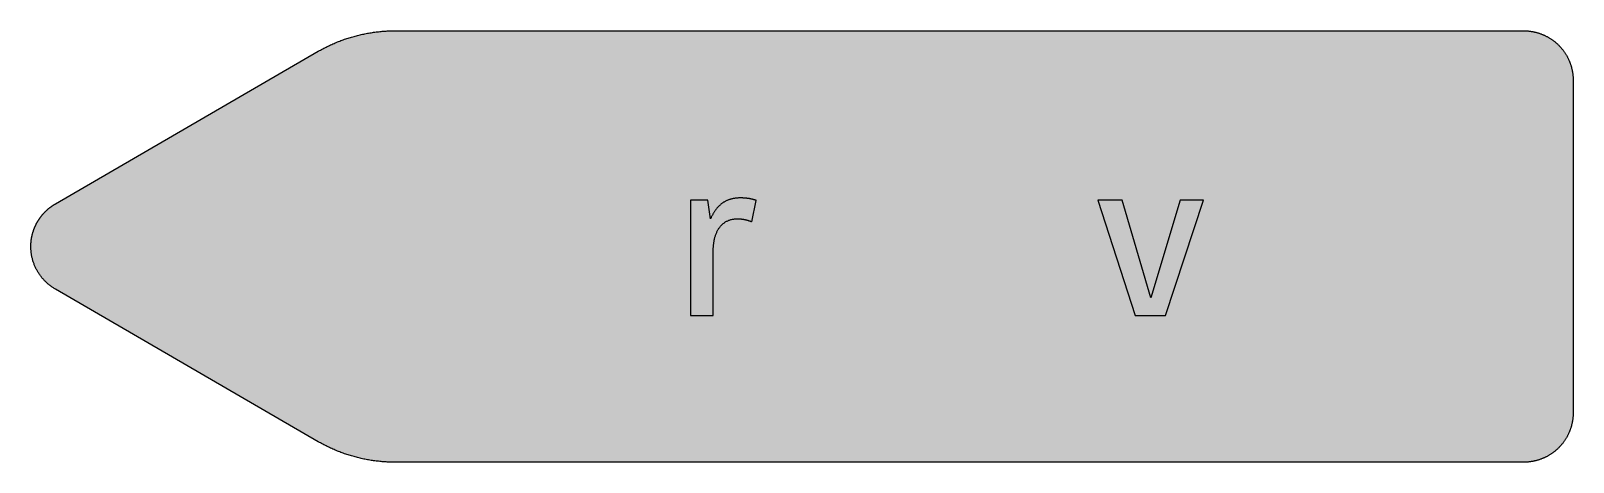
# Model space of a CAD drawing. Header units: millimetres. Extents: x 0 to 441, y 0 to 123.
import ezdxf

# ---------------------------------------------------------------- set-up
doc = ezdxf.new("R2010")
doc.units = ezdxf.units.MM

msp = doc.modelspace()

# ---------------------------------------------------------------- hatches: boundary and pattern name
for color, points in [(40, [(426.8611, 123.4722), (427.035, 123.4694), (427.2102, 123.4669), (427.3855, 123.4618), (427.5607, 123.4542), (427.7335, 123.444), (427.9087, 123.4313), (428.0814, 123.4186), (428.2542, 123.4008), (428.4269, 123.383), (428.5996, 123.3627), (428.7723, 123.3399), (428.9425, 123.317), (429.1152, 123.2891), (429.2854, 123.2611), (429.4556, 123.2306), (429.6258, 123.1976), (429.7959, 123.1621), (429.9636, 123.1265), (430.1312, 123.0859), (430.2989, 123.0452), (430.4665, 123.002), (430.6316, 122.9563), (430.7992, 122.9106), (430.9643, 122.8598), (431.1294, 122.809), (431.292, 122.7557), (431.4546, 122.7023), (431.6171, 122.6439), (431.7797, 122.5855), (431.9397, 122.5245), (432.0997, 122.461), (432.2597, 122.3975), (432.4172, 122.3289), (432.5772, 122.2604), (432.7322, 122.1892), (432.8897, 122.1181), (433.0446, 122.0445), (433.1995, 121.9683), (433.3519, 121.8895), (433.5043, 121.8082), (433.6567, 121.727), (433.8066, 121.6431), (433.9565, 121.5568), (434.1038, 121.4679), (434.2511, 121.379), (434.3984, 121.2875), (434.5432, 121.1961), (434.688, 121.0996), (434.8328, 121.0031), (434.975, 120.904), (435.1147, 120.8049), (435.2544, 120.7008), (435.3941, 120.5992), (435.5313, 120.4925), (435.6684, 120.3858), (435.803, 120.2766), (435.9377, 120.1649), (436.0697, 120.0506), (436.2018, 119.9363), (436.3314, 119.8194), (436.4609, 119.7026), (436.5879, 119.5832), (436.7124, 119.4613), (436.8394, 119.3394), (436.9613, 119.2124), (437.0832, 119.0879), (437.2026, 118.9609), (437.3194, 118.8314), (437.4363, 118.7018), (437.5506, 118.5697), (437.6649, 118.4377), (437.7766, 118.303), (437.8858, 118.1684), (437.9925, 118.0313), (438.0992, 117.8941), (438.2008, 117.7544), (438.3049, 117.6147), (438.404, 117.475), (438.5031, 117.3328), (438.5996, 117.188), (438.6961, 117.0432), (438.7875, 116.8984), (438.879, 116.7511), (438.9679, 116.6038), (439.0568, 116.4565), (439.1431, 116.3066), (439.227, 116.1567), (439.3082, 116.0043), (439.3895, 115.8519), (439.4683, 115.6995), (439.5445, 115.5446), (439.6181, 115.3897), (439.6892, 115.2322), (439.7604, 115.0772), (439.8289, 114.9172), (439.8975, 114.7597), (439.961, 114.5997), (440.0245, 114.4397), (440.0855, 114.2797), (440.1439, 114.1171), (440.2023, 113.9546), (440.2557, 113.792), (440.309, 113.6294), (440.3598, 113.4643), (440.4106, 113.2992), (440.4563, 113.1316), (440.502, 112.9665), (440.5452, 112.7989), (440.5859, 112.6312), (440.6265, 112.4636), (440.6621, 112.2959), (440.6976, 112.1258), (440.7306, 111.9556), (440.7611, 111.7854), (440.7891, 111.6152), (440.817, 111.4425), (440.8399, 111.2723), (440.8627, 111.0996), (440.883, 110.9269), (440.9008, 110.7542), (440.9186, 110.5814), (440.9313, 110.4087), (440.944, 110.2335), (440.9542, 110.0607), (440.9618, 109.8855), (440.9669, 109.7102), (440.9694, 109.535), (440.9719, 109.3597), (440.9722, 14.1111), (440.9694, 13.9344), (440.9669, 13.7592), (440.9618, 13.5839), (440.9542, 13.4112), (440.944, 13.2359), (440.9313, 13.0607), (440.9186, 12.888), (440.9008, 12.7152), (440.883, 12.5425), (440.8627, 12.3698), (440.8399, 12.1971), (440.817, 12.0269), (440.7891, 11.8542), (440.7611, 11.684), (440.7306, 11.5138), (440.6976, 11.3436), (440.6621, 11.176), (440.6265, 11.0058), (440.5859, 10.8382), (440.5452, 10.6705), (440.502, 10.5029), (440.4563, 10.3378), (440.4106, 10.1702), (440.3598, 10.0051), (440.309, 9.8425), (440.2557, 9.6774), (440.2023, 9.5148), (440.1439, 9.3523), (440.0855, 9.1897), (440.0245, 9.0297), (439.961, 8.8697), (439.8975, 8.7097), (439.8289, 8.5522), (439.7604, 8.3947), (439.6892, 8.2372), (439.6181, 8.0797), (439.5445, 7.9248), (439.4683, 7.7699), (439.3895, 7.6175), (439.3082, 7.4651), (439.227, 7.3127), (439.1431, 7.1628), (439.0568, 7.0129), (438.9679, 6.8656), (438.879, 6.7183), (438.7875, 6.571), (438.6961, 6.4262), (438.5996, 6.2814), (438.5031, 6.1366), (438.404, 5.9944), (438.3049, 5.8547), (438.2008, 5.715), (438.0992, 5.5753), (437.9925, 5.4381), (437.8858, 5.301), (437.7766, 5.1664), (437.6649, 5.0317), (437.5506, 4.8997), (437.4363, 4.7676), (437.3194, 4.638), (437.2026, 4.511), (437.0832, 4.3815), (436.9613, 4.257), (436.8394, 4.1326), (436.7124, 4.0081), (436.5879, 3.8862), (436.4609, 3.7668), (436.3314, 3.65), (436.2018, 3.5331), (436.0697, 3.4188), (435.9377, 3.3045), (435.803, 3.1953), (435.6684, 3.0861), (435.5313, 2.9769), (435.3941, 2.8727), (435.2544, 2.7686), (435.1147, 2.6645), (434.975, 2.5654), (434.8328, 2.4663), (434.688, 2.3698), (434.5432, 2.2733), (434.3984, 2.1819), (434.2511, 2.0904), (434.1038, 2.0015), (433.9565, 1.9126), (433.8066, 1.8263), (433.6567, 1.7424), (433.5043, 1.6612), (433.3519, 1.5799), (433.1995, 1.5037), (433.0446, 1.4275), (432.8897, 1.3513), (432.7322, 1.2802), (432.5772, 1.209), (432.4172, 1.1405), (432.2597, 1.0719), (432.0997, 1.0084), (431.9397, 0.9449), (431.7797, 0.8839), (431.6171, 0.8255), (431.4546, 0.7671), (431.292, 0.7137), (431.1294, 0.6604), (430.9643, 0.6096), (430.7992, 0.5588), (430.6316, 0.5131), (430.4665, 0.4674), (430.2989, 0.4242), (430.1312, 0.3835), (429.9636, 0.3454), (429.7959, 0.3073), (429.6258, 0.2718), (429.4556, 0.2388), (429.2854, 0.2083), (429.1152, 0.1803), (428.9425, 0.1524), (428.7723, 0.1295), (428.5996, 0.1067), (428.4269, 0.0864), (428.2542, 0.0686), (428.0814, 0.0508), (427.9087, 0.0381), (427.7335, 0.0254), (427.5607, 0.0152), (427.3855, 0.0076), (427.2102, 0.0025), (427.035, 0), (426.8597, 0), (104.0694, 0), (103.7082, 0), (103.3475, 0.0051), (102.9894, 0.0127), (102.6312, 0.0229), (102.2706, 0.0356), (101.9124, 0.0508), (101.5543, 0.0711), (101.1961, 0.094), (100.838, 0.1168), (100.4824, 0.1448), (100.1243, 0.1778), (99.7687, 0.2108), (99.4131, 0.2464), (99.0575, 0.287), (98.7019, 0.3302), (98.3463, 0.3734), (97.9932, 0.4216), (97.6376, 0.475), (97.2845, 0.5283), (96.9315, 0.5842), (96.581, 0.6452), (96.2279, 0.7061), (95.8774, 0.7722), (95.5269, 0.8407), (95.1763, 0.9119), (94.8284, 0.9855), (94.4804, 1.0617), (94.1324, 1.143), (93.7844, 1.2243), (93.4364, 1.3106), (93.091, 1.3995), (92.7456, 1.4884), (92.4027, 1.5824), (92.0598, 1.6789), (91.7169, 1.778), (91.374, 1.8821), (91.0336, 1.9863), (90.6932, 2.093), (90.3529, 2.2047), (90.0151, 2.319), (89.6772, 2.4333), (89.3394, 2.5527), (89.0041, 2.6746), (88.6689, 2.7991), (88.3361, 2.9261), (88.0034, 3.0556), (87.6706, 3.1877), (87.3404, 3.3249), (87.0102, 3.462), (86.68, 3.6043), (86.3524, 3.7465), (86.0273, 3.8938), (85.6996, 4.0411), (85.377, 4.1935), (85.0519, 4.3485), (84.7293, 4.506), (84.4093, 4.666), (84.0892, 4.8285), (83.7717, 4.9936), (83.4542, 5.1613), (83.1367, 5.3315), (82.8218, 5.5042), (82.5094, 5.682), (82.1969, 5.8598), (7.0556, 49.5155), (6.8504, 49.6341), (6.6497, 49.7561), (6.4516, 49.8831), (6.256, 50.0126), (6.063, 50.1421), (5.8725, 50.2793), (5.6845, 50.4165), (5.4966, 50.5562), (5.3137, 50.6984), (5.1333, 50.8457), (4.9581, 50.9956), (4.7828, 51.1454), (4.6101, 51.3004), (4.4399, 51.4579), (4.2748, 51.6153), (4.1097, 51.7779), (3.9497, 51.943), (3.7922, 52.1106), (3.6347, 52.2783), (3.4823, 52.451), (3.335, 52.6237), (3.1877, 52.8015), (3.0429, 52.9793), (2.9032, 53.1597), (2.7661, 53.3425), (2.6314, 53.528), (2.4994, 53.7134), (2.3724, 53.9039), (2.2454, 54.0944), (2.1234, 54.2874), (2.0041, 54.483), (1.8898, 54.6786), (1.778, 54.8792), (1.6662, 55.0799), (1.5621, 55.2806), (1.458, 55.4863), (1.3589, 55.6895), (1.2624, 55.8978), (1.1684, 56.1061), (1.0795, 56.3169), (0.9931, 56.5302), (0.9119, 56.7436), (0.8306, 56.957), (0.7569, 57.1754), (0.6833, 57.3913), (0.6147, 57.6123), (0.5486, 57.8307), (0.4877, 58.0542), (0.4293, 58.2752), (0.3734, 58.4987), (0.3226, 58.7248), (0.2769, 58.9509), (0.2311, 59.1795), (0.193, 59.4055), (0.1549, 59.6367), (0.1219, 59.8653), (0.094, 60.0964), (0.0686, 60.3275), (0.0483, 60.5612), (0.0305, 60.7949), (0.0152, 61.0286), (0.0076, 61.2623), (0, 61.4985), (0, 61.7347), (0, 61.8515), (0, 61.9658), (0.0025, 62.0827), (0.0076, 62.1995), (0.0102, 62.3138), (0.0152, 62.4307), (0.0229, 62.545), (0.0279, 62.6618), (0.0381, 62.7761), (0.0457, 62.8929), (0.0559, 63.0072), (0.066, 63.1215), (0.0787, 63.2358), (0.0914, 63.3527), (0.1041, 63.467), (0.1194, 63.5813), (0.1346, 63.6956), (0.1524, 63.8099), (0.1702, 63.9242), (0.188, 64.0359), (0.2057, 64.1502), (0.2261, 64.2645), (0.2489, 64.3763), (0.2692, 64.4906), (0.2921, 64.6024), (0.3175, 64.7167), (0.3429, 64.8284), (0.3683, 64.9402), (0.3937, 65.0519), (0.4216, 65.1637), (0.4496, 65.2755), (0.4801, 65.3872), (0.5105, 65.499), (0.541, 65.6082), (0.574, 65.72), (0.6071, 65.8292), (0.6401, 65.9409), (0.6756, 66.0502), (0.7112, 66.1594), (0.7468, 66.2686), (0.7849, 66.3778), (0.823, 66.487), (0.8611, 66.5937), (0.9017, 66.7029), (0.9423, 66.8096), (0.9855, 66.9163), (1.0287, 67.0255), (1.0719, 67.1322), (1.1151, 67.2389), (1.1608, 67.343), (1.2065, 67.4497), (1.2548, 67.5538), (1.303, 67.6605), (1.3513, 67.7647), (1.4021, 67.8688), (1.4529, 67.9729), (1.5037, 68.0771), (1.557, 68.1787), (1.6104, 68.2828), (1.6637, 68.3844), (1.7196, 68.486), (1.7755, 68.5876), (1.8313, 68.6892), (1.8898, 68.7908), (1.9482, 68.8899), (2.0066, 68.9915), (2.0676, 69.0905), (2.1285, 69.1896), (2.1895, 69.2861), (2.253, 69.3852), (2.3139, 69.4817), (2.38, 69.5782), (2.4435, 69.6722), (2.5095, 69.7687), (2.5756, 69.8627), (2.6416, 69.9567), (2.7102, 70.0507), (2.7788, 70.1446), (2.8473, 70.2361), (2.9185, 70.3275), (2.987, 70.419), (3.0582, 70.5104), (3.1318, 70.5993), (3.2029, 70.6907), (3.2766, 70.7771), (3.3528, 70.866), (3.4265, 70.9549), (3.5027, 71.0413), (3.5789, 71.1276), (3.6551, 71.214), (3.7338, 71.2978), (3.8125, 71.3816), (3.8913, 71.4654), (3.97, 71.5493), (4.0513, 71.6305), (4.1326, 71.7118), (4.2139, 71.7931), (4.2951, 71.8744), (4.379, 71.9531), (4.4628, 72.0319), (4.5466, 72.1106), (4.633, 72.1893), (4.7168, 72.2655), (4.8031, 72.3417), (4.8895, 72.4179), (4.9784, 72.4941), (5.0673, 72.5678), (5.1562, 72.6415), (5.2451, 72.7126), (5.334, 72.7862), (5.4254, 72.8574), (5.5169, 72.9285), (5.6083, 72.9971), (5.6998, 73.0656), (5.7937, 73.1342), (5.8877, 73.2028), (5.9817, 73.2688), (6.0757, 73.3349), (6.1722, 73.4009), (6.2662, 73.467), (6.3627, 73.5305), (6.4618, 73.594), (6.5583, 73.6549), (6.6573, 73.7159), (6.7539, 73.7768), (6.8555, 73.8378), (6.9545, 73.8962), (7.0536, 73.9546), (82.1972, 117.6115), (82.5094, 117.79), (82.8218, 117.9652), (83.1367, 118.1379), (83.4542, 118.3081), (83.7717, 118.4758), (84.0892, 118.6409), (84.4093, 118.8034), (84.7293, 118.9634), (85.0519, 119.1209), (85.377, 119.2759), (85.6996, 119.4283), (86.0273, 119.5756), (86.3524, 119.7229), (86.68, 119.8677), (87.0102, 120.0074), (87.3404, 120.1445), (87.6706, 120.2817), (88.0034, 120.4138), (88.3361, 120.5433), (88.6689, 120.6703), (89.0041, 120.7948), (89.3394, 120.9167), (89.6772, 121.0361), (90.0151, 121.1529), (90.3529, 121.2647), (90.6932, 121.3764), (91.0336, 121.4831), (91.374, 121.5873), (91.7169, 121.6914), (92.0598, 121.7905), (92.4027, 121.887), (92.7456, 121.981), (93.091, 122.0724), (93.4364, 122.1588), (93.7844, 122.2451), (94.1324, 122.3264), (94.4804, 122.4077), (94.8284, 122.4839), (95.1763, 122.5575), (95.5269, 122.6287), (95.8774, 122.6972), (96.2279, 122.7633), (96.581, 122.8242), (96.9315, 122.8852), (97.2845, 122.9411), (97.6376, 122.997), (97.9932, 123.0478), (98.3463, 123.096), (98.7019, 123.1392), (99.0575, 123.1824), (99.4131, 123.223), (99.7687, 123.2586), (100.1243, 123.2916), (100.4824, 123.3246), (100.838, 123.3526), (101.1961, 123.3754), (101.5543, 123.3983), (101.9124, 123.4186), (102.2706, 123.4338), (102.6312, 123.4465), (102.9894, 123.4567), (103.3475, 123.4643), (103.7082, 123.4694), (104.0689, 123.4719)]), (59, [(202.0961, 69.6666), (202.1611, 69.6646), (202.2246, 69.6646), (202.2907, 69.6646), (202.3542, 69.662), (202.4177, 69.6595), (202.4812, 69.6595), (202.5447, 69.657), (202.6082, 69.6544), (202.6717, 69.6493), (202.7326, 69.6468), (202.7961, 69.6417), (202.8571, 69.6392), (202.9206, 69.6341), (202.9816, 69.629), (203.0425, 69.6214), (203.1035, 69.6163), (203.1644, 69.6112), (203.2254, 69.6036), (203.2864, 69.596), (203.3473, 69.5884), (203.4083, 69.5808), (203.4692, 69.5731), (203.5302, 69.563), (203.5886, 69.5554), (203.6496, 69.5452), (203.7105, 69.535), (203.7715, 69.5249), (203.8299, 69.5147), (203.8909, 69.502), (203.9518, 69.4919), (204.0103, 69.4792), (204.0712, 69.4665), (204.1322, 69.4538), (204.1931, 69.4411), (204.2516, 69.4258), (204.3125, 69.4131), (204.3735, 69.3979), (204.4344, 69.3826), (204.4954, 69.3674), (204.5564, 69.3522), (204.6173, 69.3344), (204.6783, 69.3191), (204.7392, 69.3014), (204.8027, 69.2836), (204.8637, 69.2658), (204.9247, 69.248), (204.9882, 69.2302), (205.0517, 69.2099), (205.1126, 69.1896), (205.1761, 69.1693), (205.2396, 69.149), (205.3031, 69.1286), (205.3666, 69.1058), (205.4327, 69.0855), (205.4962, 69.0626), (205.5622, 69.0397), (205.6257, 69.0169), (205.6917, 68.9915), (205.7578, 68.9686), (205.8238, 68.9432), (205.8924, 68.9178), (205.9584, 68.8924), (206.027, 68.867), (206.0956, 68.8391), (207.4291, 74.9378), (207.3656, 74.9554), (207.3046, 74.9732), (207.2411, 74.9884), (207.1802, 75.0062), (207.1192, 75.024), (207.0583, 75.0418), (206.9973, 75.0595), (206.9363, 75.0748), (206.8779, 75.0926), (206.817, 75.1103), (206.756, 75.1256), (206.695, 75.1408), (206.6341, 75.1586), (206.5757, 75.1738), (206.5147, 75.1891), (206.4537, 75.2069), (206.3928, 75.2221), (206.3318, 75.2373), (206.2709, 75.2526), (206.2074, 75.2678), (206.1464, 75.2805), (206.0829, 75.2958), (206.0219, 75.311), (205.9584, 75.3237), (205.8949, 75.3389), (205.8314, 75.3516), (205.7679, 75.3643), (205.7019, 75.377), (205.6359, 75.3897), (205.5698, 75.4024), (205.5038, 75.4151), (205.4352, 75.4278), (205.3692, 75.4405), (205.3006, 75.4507), (205.2295, 75.4609), (205.1609, 75.4736), (205.0872, 75.4837), (205.0161, 75.4939), (204.9424, 75.504), (204.8688, 75.5142), (204.7951, 75.5218), (204.7189, 75.532), (204.6427, 75.5396), (204.564, 75.5498), (204.4852, 75.5574), (204.404, 75.565), (204.3227, 75.5701), (204.2414, 75.5777), (204.1576, 75.5853), (204.0712, 75.5904), (203.9849, 75.5955), (203.8985, 75.6031), (203.8096, 75.6056), (203.7182, 75.6107), (203.6267, 75.6158), (203.5327, 75.6183), (203.4388, 75.6234), (203.3422, 75.626), (203.2432, 75.6285), (203.1441, 75.631), (203.0425, 75.631), (202.9409, 75.6336), (202.8342, 75.6336), (202.7301, 75.6336), (202.5218, 75.631), (202.3186, 75.626), (202.118, 75.6158), (201.9173, 75.6031), (201.7217, 75.5879), (201.5312, 75.5675), (201.3407, 75.5421), (201.1528, 75.5142), (200.9673, 75.4837), (200.787, 75.4507), (200.6067, 75.4126), (200.4314, 75.372), (200.2561, 75.3262), (200.086, 75.278), (199.9158, 75.2272), (199.7507, 75.1738), (199.5856, 75.118), (199.4256, 75.057), (199.2655, 74.9935), (199.1106, 74.9275), (198.9557, 74.8589), (198.8058, 74.7852), (198.6559, 74.7116), (198.5086, 74.6328), (198.3638, 74.5515), (198.2241, 74.4677), (198.0844, 74.3814), (197.9473, 74.2925), (197.8101, 74.201), (197.678, 74.107), (197.5485, 74.0105), (197.419, 73.9115), (197.2945, 73.8099), (197.17, 73.7057), (197.0481, 73.599), (196.9287, 73.4898), (196.8094, 73.3806), (196.6951, 73.2663), (196.5808, 73.1495), (196.469, 73.0326), (196.3598, 72.9132), (196.2531, 72.7913), (196.1464, 72.6669), (196.0448, 72.5399), (195.9432, 72.4129), (195.8416, 72.2833), (195.7451, 72.1512), (195.6486, 72.0166), (195.5546, 71.882), (195.4632, 71.7448), (195.3717, 71.6051), (195.2828, 71.4654), (195.1965, 71.3232), (195.1101, 71.181), (195.0263, 71.0336), (194.945, 70.8889), (194.8637, 70.739), (194.785, 70.5891), (194.7088, 70.4393), (194.6326, 70.2869), (194.5589, 70.1345), (194.4878, 69.9795), (194.4167, 69.8221), (194.3481, 69.6646), (193.5233, 75.0013), (188.6342, 75.0013), (188.6342, 41.9806), (195.1108, 41.9806), (195.1108, 60.3952), (195.1101, 60.6349), (195.1152, 60.8736), (195.1228, 61.1099), (195.133, 61.3461), (195.1482, 61.5798), (195.1634, 61.8109), (195.1838, 62.042), (195.2066, 62.2681), (195.232, 62.4942), (195.2625, 62.7177), (195.293, 62.9412), (195.3285, 63.1596), (195.3692, 63.3755), (195.4098, 63.5914), (195.4555, 63.8023), (195.5038, 64.0131), (195.5571, 64.2188), (195.6105, 64.4246), (195.6714, 64.6252), (195.7324, 64.8233), (195.7984, 65.0189), (195.867, 65.212), (195.9381, 65.4025), (196.0143, 65.5879), (196.0931, 65.7708), (196.1744, 65.9511), (196.2607, 66.1289), (196.3522, 66.3016), (196.4436, 66.4718), (196.5401, 66.6369), (196.6417, 66.7995), (196.7459, 66.9595), (196.8525, 67.1144), (196.9643, 67.2643), (197.0786, 67.4116), (197.198, 67.5564), (197.3199, 67.6961), (197.4444, 67.8307), (197.5739, 67.9602), (197.7085, 68.0872), (197.8457, 68.2117), (197.9854, 68.3285), (198.1302, 68.4428), (198.28, 68.5521), (198.4324, 68.6562), (198.5899, 68.7553), (198.7499, 68.8492), (198.915, 68.9407), (199.0827, 69.0245), (199.2554, 69.1058), (199.4306, 69.1794), (199.611, 69.2506), (199.7964, 69.3141), (199.9844, 69.375), (200.1774, 69.4284), (200.373, 69.4792), (200.5736, 69.5223), (200.7794, 69.5579), (200.9877, 69.5909), (201.201, 69.6189), (201.4169, 69.6392), (201.6379, 69.6544), (201.864, 69.662), (202.0951, 69.6646)]), (59, [(335.3181, 75.0013), (328.5878, 75.0013), (320.27, 47.0598), (312.0139, 75.0013), (305.0921, 75.0013), (315.7608, 41.9806), (324.4603, 41.9806)])]:
    msp.add_hatch(color=color).paths.add_polyline_path(points)
h = msp.add_hatch(color=59)
h.paths.add_polyline_path([(426.8611, 119.9444), (427.134, 119.9388), (427.4033, 119.9286), (427.675, 119.9134), (427.9417, 119.888), (428.2084, 119.8575), (428.4726, 119.822), (428.7342, 119.7788), (428.9933, 119.728), (429.2498, 119.6721), (429.5038, 119.6111), (429.7578, 119.5426), (430.0068, 119.4664), (430.2557, 119.3876), (430.4995, 119.3013), (430.7408, 119.2098), (430.9796, 119.1108), (431.2158, 119.0092), (431.4495, 118.8999), (431.6781, 118.7856), (431.9041, 118.6663), (432.1277, 118.5418), (432.3486, 118.4123), (432.5645, 118.2751), (432.7779, 118.1354), (432.9862, 117.9906), (433.1919, 117.8408), (433.3951, 117.6858), (433.5932, 117.5258), (433.7863, 117.3632), (433.9768, 117.1931), (434.1622, 117.0203), (434.3425, 116.8425), (434.5203, 116.6622), (434.6931, 116.4768), (434.8632, 116.2863), (435.0258, 116.0932), (435.1858, 115.8951), (435.3408, 115.6919), (435.4906, 115.4862), (435.6354, 115.2779), (435.7751, 115.0645), (435.9123, 114.8486), (436.0418, 114.6277), (436.1663, 114.4041), (436.2856, 114.1781), (436.3999, 113.9495), (436.5092, 113.7158), (436.6108, 113.4796), (436.7098, 113.2408), (436.8013, 112.9995), (436.8876, 112.7557), (436.9664, 112.5068), (437.0426, 112.2578), (437.1111, 112.0038), (437.1721, 111.7498), (437.228, 111.4933), (437.2788, 111.2342), (437.322, 110.9726), (437.3575, 110.7084), (437.388, 110.4417), (437.4134, 110.175), (437.4286, 109.9033), (437.4388, 109.634), (437.4439, 109.3597), (437.4444, 14.1111), (437.4388, 13.8379), (437.4286, 13.5661), (437.4134, 13.2944), (437.388, 13.0277), (437.3575, 12.761), (437.322, 12.4968), (437.2788, 12.2352), (437.228, 11.9761), (437.1721, 11.7196), (437.1111, 11.4656), (437.0426, 11.2116), (436.9664, 10.9626), (436.8876, 10.7163), (436.8013, 10.4699), (436.7098, 10.2286), (436.6108, 9.9898), (436.5092, 9.7536), (436.3999, 9.5225), (436.2856, 9.2913), (436.1663, 9.0653), (436.0418, 8.8417), (435.9123, 8.6208), (435.7751, 8.4049), (435.6354, 8.1915), (435.4906, 7.9832), (435.3408, 7.7775), (435.1858, 7.5768), (435.0258, 7.3787), (434.8632, 7.1831), (434.6931, 6.9926), (434.5203, 6.8072), (434.3425, 6.6269), (434.1622, 6.4491), (433.9768, 6.2763), (433.7863, 6.1062), (433.5932, 5.9436), (433.3951, 5.7836), (433.1919, 5.6286), (432.9862, 5.4788), (432.7779, 5.334), (432.5645, 5.1943), (432.3486, 5.0597), (432.1277, 4.9276), (431.9041, 4.8031), (431.6781, 4.6838), (431.4495, 4.5695), (431.2158, 4.4602), (430.9796, 4.3586), (430.7408, 4.2596), (430.4995, 4.1681), (430.2557, 4.0818), (430.0068, 4.003), (429.7578, 3.9268), (429.5038, 3.8608), (429.2498, 3.7973), (428.9933, 3.7414), (428.7342, 3.6906), (428.4726, 3.6474), (428.2084, 3.6119), (427.9417, 3.5814), (427.675, 3.5585), (427.4033, 3.5408), (427.134, 3.5306), (426.8597, 3.5255), (104.0694, 3.5278), (103.7361, 3.5281), (103.4059, 3.5331), (103.0757, 3.5382), (102.7455, 3.5484), (102.4153, 3.5611), (102.0877, 3.5763), (101.7575, 3.5941), (101.4273, 3.6144), (101.0996, 3.6373), (100.7694, 3.6627), (100.4418, 3.6906), (100.1141, 3.7211), (99.7864, 3.7541), (99.4613, 3.7922), (99.1337, 3.8303), (98.8085, 3.871), (98.4809, 3.9167), (98.1558, 3.9624), (97.8306, 4.0132), (97.5081, 4.064), (97.1829, 4.1199), (96.8604, 4.1783), (96.5378, 4.2367), (96.2152, 4.3002), (95.8926, 4.3663), (95.5726, 4.4348), (95.2525, 4.5034), (94.9325, 4.5771), (94.6125, 4.6533), (94.295, 4.732), (93.9775, 4.8133), (93.66, 4.8971), (93.3425, 4.9835), (93.0275, 5.0724), (92.7125, 5.1638), (92.3976, 5.2578), (92.0826, 5.3543), (91.7702, 5.4534), (91.4578, 5.555), (91.1479, 5.6591), (90.8355, 5.7658), (90.5281, 5.875), (90.2183, 5.9868), (89.9109, 6.1011), (89.6036, 6.2179), (89.2962, 6.3373), (88.9914, 6.4592), (88.6866, 6.5837), (88.3844, 6.7107), (88.0821, 6.8402), (87.7799, 6.9723), (87.4801, 7.1069), (87.1804, 7.2441), (86.8832, 7.3838), (86.5861, 7.526), (86.2889, 7.6683), (85.9942, 7.8156), (85.6996, 7.9654), (85.4075, 8.1178), (85.1154, 8.2728), (84.8258, 8.4303), (84.5363, 8.5877), (84.2467, 8.7503), (83.9597, 8.9154), (8.8194, 52.5709), (8.6665, 52.6593), (8.5141, 52.7507), (8.3668, 52.8447), (8.2194, 52.9438), (8.0747, 53.0403), (7.9299, 53.1419), (7.7902, 53.246), (7.6505, 53.3502), (7.5133, 53.4594), (7.3787, 53.5686), (7.2441, 53.6804), (7.1145, 53.7947), (6.985, 53.909), (6.858, 54.0258), (6.7335, 54.1452), (6.6091, 54.2671), (6.4897, 54.3916), (6.3703, 54.516), (6.2535, 54.643), (6.1392, 54.7726), (6.0274, 54.9021), (5.9182, 55.0342), (5.8115, 55.1688), (5.7048, 55.3034), (5.6007, 55.4406), (5.5016, 55.5803), (5.4026, 55.72), (5.3061, 55.8622), (5.2121, 56.0045), (5.1206, 56.1492), (5.0317, 56.2966), (4.9454, 56.4439), (4.859, 56.5912), (4.7777, 56.7436), (4.699, 56.8935), (4.6203, 57.0484), (4.5466, 57.2008), (4.4755, 57.3583), (4.4044, 57.5132), (4.3383, 57.6707), (4.2723, 57.8307), (4.2113, 57.9907), (4.1504, 58.1533), (4.0945, 58.3133), (4.0411, 58.4784), (3.9878, 58.641), (3.9395, 58.8061), (3.8938, 58.9737), (3.8481, 59.1414), (3.8075, 59.309), (3.7694, 59.4766), (3.7338, 59.6468), (3.7008, 59.817), (3.6703, 59.9872), (3.6449, 60.1599), (3.6195, 60.3326), (3.5992, 60.5053), (3.5789, 60.6806), (3.5636, 60.8533), (3.5509, 61.0286), (3.5408, 61.2064), (3.5331, 61.3816), (3.5281, 61.5569), (3.5255, 61.7347), (3.5281, 61.9125), (3.5331, 62.0878), (3.5408, 62.2656), (3.5509, 62.4408), (3.5636, 62.6161), (3.5789, 62.7888), (3.5992, 62.9641), (3.6195, 63.1368), (3.6449, 63.3095), (3.6703, 63.4822), (3.7008, 63.6524), (3.7338, 63.8226), (3.7694, 63.9928), (3.8075, 64.1604), (3.8481, 64.328), (3.8938, 64.4957), (3.9395, 64.6633), (3.9878, 64.8284), (4.0411, 64.991), (4.0945, 65.1561), (4.1504, 65.3186), (4.2113, 65.4787), (4.2723, 65.6387), (4.3383, 65.7987), (4.4044, 65.9562), (4.4755, 66.1137), (4.5466, 66.2686), (4.6203, 66.4235), (4.699, 66.5759), (4.7777, 66.7283), (4.859, 66.8782), (4.9454, 67.0255), (5.0317, 67.1754), (5.1206, 67.3202), (5.2121, 67.4649), (5.3061, 67.6097), (5.4026, 67.7494), (5.5016, 67.8917), (5.6007, 68.0288), (5.7048, 68.166), (5.8115, 68.3006), (5.9182, 68.4352), (6.0274, 68.5673), (6.1392, 68.6994), (6.2535, 68.8264), (6.3703, 68.9534), (6.4897, 69.0778), (6.6091, 69.2023), (6.7335, 69.3242), (6.858, 69.4436), (6.985, 69.5604), (7.1145, 69.6773), (7.2441, 69.789), (7.3787, 69.9008), (7.5133, 70.01), (7.6505, 70.1192), (7.7902, 70.2234), (7.9299, 70.3275), (8.0747, 70.4291), (8.2194, 70.5282), (8.3668, 70.6247), (8.5141, 70.7187), (8.6665, 70.8101), (8.8189, 70.899), (83.9611, 114.5565), (84.2467, 114.7191), (84.5363, 114.8817), (84.8258, 115.0417), (85.1154, 115.1966), (85.4075, 115.3516), (85.6996, 115.504), (85.9942, 115.6538), (86.2889, 115.8011), (86.5861, 115.9459), (86.8832, 116.0856), (87.1804, 116.2253), (87.4801, 116.3625), (87.7799, 116.4971), (88.0821, 116.6292), (88.3844, 116.7587), (88.6866, 116.8857), (88.9914, 117.0102), (89.2962, 117.1321), (89.6036, 117.2515), (89.9109, 117.3683), (90.2183, 117.4826), (90.5281, 117.5944), (90.8355, 117.7036), (91.1479, 117.8103), (91.4578, 117.9144), (91.7702, 118.016), (92.0826, 118.1151), (92.3976, 118.2116), (92.7125, 118.3056), (93.0275, 118.397), (93.3425, 118.4859), (93.66, 118.5723), (93.9775, 118.6561), (94.295, 118.7374), (94.6125, 118.8161), (94.9325, 118.8923), (95.2525, 118.966), (95.5726, 119.0346), (95.8926, 119.1031), (96.2152, 119.1692), (96.5378, 119.2327), (96.8604, 119.2911), (97.1829, 119.3495), (97.5081, 119.4054), (97.8306, 119.4562), (98.1558, 119.507), (98.4809, 119.5527), (98.8085, 119.5984), (99.1337, 119.6391), (99.4613, 119.6772), (99.7864, 119.7153), (100.1141, 119.7483), (100.4418, 119.7788), (100.7694, 119.8067), (101.0996, 119.8347), (101.4273, 119.8575), (101.7575, 119.8778), (102.0877, 119.8931), (102.4153, 119.9083), (102.7455, 119.921), (103.0757, 119.9312), (103.4059, 119.9388), (103.7361, 119.9413), (104.0689, 119.9439)])
h.paths.add_polyline_path([(426.8611, 114.6528), (426.9969, 114.6505), (427.1315, 114.6454), (427.2661, 114.6353), (427.4007, 114.6251), (427.5328, 114.6099), (427.6649, 114.5896), (427.797, 114.5692), (427.9265, 114.5438), (428.056, 114.5159), (428.183, 114.4854), (428.3075, 114.4499), (428.4345, 114.4143), (428.5564, 114.3737), (428.6783, 114.3305), (428.8003, 114.2848), (428.9196, 114.2365), (429.0365, 114.1832), (429.1533, 114.1298), (429.2702, 114.0714), (429.3819, 114.013), (429.4937, 113.9495), (429.6029, 113.886), (429.7121, 113.8174), (429.8188, 113.7488), (429.9229, 113.6752), (430.0271, 113.6015), (430.1261, 113.5228), (430.2252, 113.444), (430.3217, 113.3602), (430.4182, 113.2764), (430.5097, 113.19), (430.6011, 113.1011), (430.69, 113.0097), (430.7764, 112.9182), (430.8602, 112.8217), (430.944, 112.7252), (431.0228, 112.6261), (431.1015, 112.5271), (431.1752, 112.4229), (431.2488, 112.3188), (431.3174, 112.2121), (431.386, 112.1029), (431.4495, 111.9937), (431.513, 111.8819), (431.5714, 111.7702), (431.6298, 111.6533), (431.6832, 111.5365), (431.7365, 111.4196), (431.7848, 111.3003), (431.8305, 111.1783), (431.8737, 111.0564), (431.9143, 110.9345), (431.9499, 110.8075), (431.9854, 110.683), (432.0159, 110.556), (432.0438, 110.4265), (432.0692, 110.297), (432.0896, 110.1649), (432.1099, 110.0328), (432.1251, 109.9007), (432.1353, 109.7661), (432.1454, 109.6315), (432.1505, 109.4969), (432.1505, 109.3597), (432.1528, 14.1111), (432.1505, 13.9725), (432.1454, 13.8379), (432.1353, 13.7033), (432.1251, 13.5687), (432.1099, 13.4366), (432.0896, 13.3045), (432.0692, 13.1724), (432.0438, 13.0429), (432.0159, 12.9159), (431.9854, 12.7864), (431.9499, 12.6619), (431.9143, 12.5349), (431.8737, 12.413), (431.8305, 12.2911), (431.7848, 12.1691), (431.7365, 12.0498), (431.6832, 11.9329), (431.6298, 11.8161), (431.5714, 11.7018), (431.513, 11.5875), (431.4495, 11.4757), (431.386, 11.3665), (431.3174, 11.2573), (431.2488, 11.1506), (431.1752, 11.0465), (431.1015, 10.9449), (431.0228, 10.8433), (430.944, 10.7442), (430.8602, 10.6477), (430.7764, 10.5512), (430.69, 10.4597), (430.6011, 10.3683), (430.5097, 10.2794), (430.4182, 10.193), (430.3217, 10.1092), (430.2252, 10.0254), (430.1261, 9.9466), (430.0271, 9.8704), (429.9229, 9.7942), (429.8188, 9.7206), (429.7121, 9.652), (429.6029, 9.5834), (429.4937, 9.5199), (429.3819, 9.4564), (429.2702, 9.398), (429.1533, 9.3396), (429.0365, 9.2862), (428.9196, 9.2329), (428.8003, 9.1846), (428.6783, 9.1389), (428.5564, 9.0957), (428.4345, 9.0551), (428.3075, 9.0195), (428.183, 8.984), (428.056, 8.9535), (427.9265, 8.9256), (427.797, 8.9002), (427.6649, 8.8798), (427.5328, 8.8595), (427.4007, 8.8443), (427.2661, 8.8341), (427.1315, 8.824), (426.9969, 8.8189), (426.8597, 8.8189), (104.0694, 8.8194), (103.7819, 8.8189), (103.4948, 8.824), (103.2078, 8.829), (102.9208, 8.8367), (102.6338, 8.8468), (102.3468, 8.8595), (102.0623, 8.8748), (101.7753, 8.8925), (101.4908, 8.9129), (101.2038, 8.9357), (100.9193, 8.9611), (100.6348, 8.9865), (100.3503, 9.017), (100.0658, 9.0475), (99.7839, 9.083), (99.4994, 9.1186), (99.2175, 9.1567), (98.9355, 9.1973), (98.6536, 9.2405), (98.3717, 9.2862), (98.0897, 9.3345), (97.8078, 9.3828), (97.5284, 9.4361), (97.249, 9.4894), (96.9696, 9.5479), (96.6902, 9.6063), (96.4133, 9.6672), (96.1339, 9.7307), (95.8571, 9.7968), (95.5802, 9.8654), (95.3033, 9.9365), (95.029, 10.0076), (94.7547, 10.0838), (94.4804, 10.16), (94.2061, 10.2387), (93.9343, 10.32), (93.66, 10.4038), (93.3882, 10.4902), (93.1189, 10.5791), (92.8472, 10.6705), (92.5779, 10.762), (92.3087, 10.8585), (92.042, 10.955), (91.7727, 11.0541), (91.506, 11.1557), (91.2419, 11.2598), (90.9752, 11.364), (90.711, 11.4732), (90.4494, 11.5824), (90.1852, 11.6967), (89.9236, 11.811), (89.6645, 11.9278), (89.4029, 12.0472), (89.1438, 12.1666), (88.8873, 12.2911), (88.6282, 12.4155), (88.3717, 12.5451), (88.1177, 12.6746), (87.8637, 12.8067), (87.6097, 12.9413), (87.3582, 13.0759), (87.1068, 13.2156), (86.8553, 13.3553), (86.6064, 13.4976), (11.4653, 57.1528), (11.3868, 57.1957), (11.3132, 57.2414), (11.237, 57.2897), (11.1633, 57.338), (11.0922, 57.3862), (11.0211, 57.437), (10.9499, 57.4904), (10.8814, 57.5412), (10.8128, 57.597), (10.7442, 57.6504), (10.6782, 57.7063), (10.6121, 57.7647), (10.5461, 57.8206), (10.4826, 57.879), (10.4216, 57.9399), (10.3607, 58.0009), (10.2997, 58.0619), (10.2413, 58.1254), (10.1829, 58.1889), (10.1244, 58.2524), (10.0686, 58.3184), (10.0127, 58.3844), (9.9593, 58.4505), (9.9085, 58.5191), (9.8552, 58.5876), (9.8044, 58.6562), (9.7561, 58.7273), (9.7079, 58.7985), (9.6622, 58.8696), (9.6139, 58.9407), (9.5707, 59.0144), (9.5275, 59.088), (9.4844, 59.1642), (9.4437, 59.2379), (9.4031, 59.3141), (9.365, 59.3903), (9.3294, 59.469), (9.2913, 59.5452), (9.2583, 59.624), (9.2227, 59.7027), (9.1923, 59.7814), (9.1592, 59.8627), (9.1313, 59.944), (9.1008, 60.0253), (9.0754, 60.1066), (9.05, 60.1878), (9.0246, 60.2717), (9.0018, 60.3529), (8.9789, 60.4368), (8.9586, 60.5206), (8.9408, 60.6069), (8.923, 60.6908), (8.9052, 60.7771), (8.89, 60.8609), (8.8773, 60.9473), (8.8646, 61.0337), (8.8544, 61.12), (8.8443, 61.2064), (8.8367, 61.2953), (8.829, 61.3816), (8.824, 61.4705), (8.8214, 61.5569), (8.8189, 61.6458), (8.8189, 61.7347), (8.8189, 61.8236), (8.8214, 61.9125), (8.824, 61.9989), (8.829, 62.0878), (8.8367, 62.1741), (8.8443, 62.263), (8.8544, 62.3494), (8.8646, 62.4357), (8.8773, 62.5221), (8.89, 62.6085), (8.9052, 62.6948), (8.923, 62.7786), (8.9408, 62.8625), (8.9586, 62.9488), (8.9789, 63.0326), (9.0018, 63.1165), (9.0246, 63.1977), (9.05, 63.2816), (9.0754, 63.3628), (9.1008, 63.4441), (9.1313, 63.5254), (9.1592, 63.6067), (9.1923, 63.688), (9.2227, 63.7667), (9.2583, 63.8454), (9.2913, 63.9242), (9.3294, 64.0004), (9.365, 64.0791), (9.4031, 64.1553), (9.4437, 64.2315), (9.4844, 64.3052), (9.5275, 64.3814), (9.5707, 64.455), (9.6139, 64.5287), (9.6622, 64.5998), (9.7079, 64.6709), (9.7561, 64.7421), (9.8044, 64.8132), (9.8552, 64.8818), (9.9085, 64.9503), (9.9593, 65.0189), (10.0127, 65.085), (10.0686, 65.151), (10.1244, 65.217), (10.1829, 65.2805), (10.2413, 65.344), (10.2997, 65.4075), (10.3607, 65.4685), (10.4216, 65.5295), (10.4826, 65.5904), (10.5461, 65.6488), (10.6121, 65.7073), (10.6782, 65.7631), (10.7442, 65.819), (10.8128, 65.8724), (10.8814, 65.9282), (10.9499, 65.979), (11.0211, 66.0324), (11.0922, 66.0832), (11.1633, 66.1314), (11.237, 66.1797), (11.3132, 66.228), (11.3868, 66.2737), (11.463, 66.3194), (86.6069, 109.9728), (86.8553, 110.1141), (87.1068, 110.2538), (87.3582, 110.3935), (87.6097, 110.5306), (87.8637, 110.6627), (88.1177, 110.7948), (88.3717, 110.9243), (88.6282, 111.0539), (88.8873, 111.1783), (89.1438, 111.3028), (89.4029, 111.4222), (89.6645, 111.5416), (89.9236, 111.6584), (90.1852, 111.7727), (90.4494, 111.887), (90.711, 111.9962), (90.9752, 112.1054), (91.2419, 112.2096), (91.506, 112.3137), (91.7727, 112.4153), (92.042, 112.5144), (92.3087, 112.6134), (92.5779, 112.7074), (92.8472, 112.7989), (93.1189, 112.8903), (93.3882, 112.9792), (93.66, 113.0656), (93.9343, 113.1494), (94.2061, 113.2307), (94.4804, 113.3094), (94.7547, 113.3856), (95.029, 113.4618), (95.3033, 113.5329), (95.5802, 113.604), (95.8571, 113.6726), (96.1339, 113.7387), (96.4133, 113.8022), (96.6902, 113.8631), (96.9696, 113.9215), (97.249, 113.98), (97.5284, 114.0333), (97.8078, 114.0866), (98.0897, 114.1349), (98.3717, 114.1832), (98.6536, 114.2289), (98.9355, 114.2721), (99.2175, 114.3127), (99.4994, 114.3508), (99.7839, 114.3889), (100.0658, 114.4219), (100.3503, 114.4524), (100.6348, 114.4829), (100.9193, 114.5083), (101.2038, 114.5337), (101.4908, 114.5565), (101.7753, 114.5769), (102.0623, 114.5946), (102.3468, 114.6099), (102.6338, 114.6226), (102.9208, 114.6327), (103.2078, 114.6404), (103.4948, 114.648), (103.7819, 114.6505), (104.0689, 114.6505)], flags=16)
h = msp.add_hatch(color=59)
edge = h.paths.add_edge_path()
edge.add_line((254.102, 41.3452), (254.4013, 41.3461))
edge.add_line((254.4013, 41.3461), (254.701, 41.3512))
edge.add_line((254.701, 41.3512), (255.0008, 41.3614))
edge.add_line((255.0008, 41.3614), (255.2979, 41.3741))
edge.add_line((255.2979, 41.3741), (255.5951, 41.3918))
edge.add_line((255.5951, 41.3918), (255.8923, 41.4147))
edge.add_line((255.8923, 41.4147), (256.1895, 41.4401))
edge.add_line((256.1895, 41.4401), (256.4816, 41.4706))
edge.add_line((256.4816, 41.4706), (256.7737, 41.5061))
edge.add_line((256.7737, 41.5061), (257.0658, 41.5442))
edge.add_line((257.0658, 41.5442), (257.3553, 41.5874))
edge.add_line((257.3553, 41.5874), (257.6424, 41.6331))
edge.add_line((257.6424, 41.6331), (257.9268, 41.6865))
edge.add_line((257.9268, 41.6865), (258.2113, 41.7424))
edge.add_line((258.2113, 41.7424), (258.4933, 41.8033))
edge.add_line((258.4933, 41.8033), (258.7701, 41.8694))
edge.add_line((258.7701, 41.8694), (259.047, 41.9379))
edge.add_line((259.047, 41.9379), (259.3213, 42.0141))
edge.add_line((259.3213, 42.0141), (259.5905, 42.0929))
edge.add_line((259.5905, 42.0929), (259.8598, 42.1792))
edge.add_line((259.8598, 42.1792), (260.1239, 42.2681))
edge.add_line((260.1239, 42.2681), (260.3856, 42.3621))
edge.add_line((260.3856, 42.3621), (260.6421, 42.4612))
edge.add_line((260.6421, 42.4612), (260.8986, 42.5653))
edge.add_line((260.8986, 42.5653), (261.1476, 42.6745))
edge.add_line((261.1476, 42.6745), (261.3965, 42.7914))
edge.add_line((261.3965, 42.7914), (261.6378, 42.9108))
edge.add_line((261.6378, 42.9108), (261.8791, 43.0352))
edge.add_line((261.8791, 43.0352), (262.1128, 43.1673))
edge.add_line((262.1128, 43.1673), (262.3439, 43.3019))
edge.add_line((262.3439, 43.3019), (262.57, 43.4442))
edge.add_line((262.57, 43.4442), (262.7935, 43.5889))
edge.add_line((262.7935, 43.5889), (263.0094, 43.7413))
edge.add_line((263.0094, 43.7413), (263.2227, 43.9014))
edge.add_line((263.2227, 43.9014), (263.4285, 44.0639))
edge.add_line((263.4285, 44.0639), (263.6317, 44.2341))
edge.add_line((263.6317, 44.2341), (263.8298, 44.4094))
edge.add_line((263.8298, 44.4094), (264.0203, 44.5897))
edge.add_line((264.0203, 44.5897), (264.2057, 44.7751))
edge.add_line((264.2057, 44.7751), (264.3861, 44.9682))
edge.add_line((264.3861, 44.9682), (264.5613, 45.1663))
edge.add_line((264.5613, 45.1663), (264.7315, 45.372))
edge.add_line((264.7315, 45.372), (264.8941, 45.5828))
edge.add_line((264.8941, 45.5828), (265.049, 45.7987))
edge.add_line((265.049, 45.7987), (265.1989, 46.0223))
edge.add_line((265.1989, 46.0223), (265.3436, 46.2509))
edge.add_line((265.3436, 46.2509), (265.4808, 46.4871))
edge.add_line((265.4808, 46.4871), (265.6103, 46.7284))
edge.add_line((265.6103, 46.7284), (265.7348, 46.9773))
edge.add_line((265.7348, 46.9773), (265.8516, 47.2313))
edge.add_line((265.8516, 47.2313), (265.9609, 47.4929))
edge.add_line((265.9609, 47.4929), (266.0625, 47.7596))
edge.add_line((266.0625, 47.7596), (266.159, 48.0339))
edge.add_line((266.159, 48.0339), (266.2453, 48.3159))
edge.add_line((266.2453, 48.3159), (266.3241, 48.6029))
edge.add_line((266.3241, 48.6029), (266.3977, 48.8975))
edge.add_line((266.3977, 48.8975), (266.4612, 49.1998))
edge.add_line((266.4612, 49.1998), (266.5171, 49.5071))
edge.add_line((266.5171, 49.5071), (266.5628, 49.8221))
edge.add_line((266.5628, 49.8221), (266.6035, 50.1447))
edge.add_line((266.6035, 50.1447), (266.634, 50.4749))
edge.add_line((266.634, 50.4749), (266.6568, 50.8102))
edge.add_line((266.6568, 50.8102), (266.6695, 51.1531))
edge.add_line((266.6695, 51.1531), (266.6746, 51.5036))
edge.add_line((266.6746, 51.5036), (266.6619, 52.0294))
edge.add_line((266.6619, 52.0294), (266.6263, 52.5374))
edge.add_line((266.6263, 52.5374), (266.5705, 53.025))
edge.add_line((266.5705, 53.025), (266.4917, 53.4975))
edge.add_line((266.4917, 53.4975), (266.3927, 53.9496))
edge.add_line((266.3927, 53.9496), (266.2733, 54.3865))
edge.add_line((266.2733, 54.3865), (266.1361, 54.8056))
edge.add_line((266.1361, 54.8056), (265.9786, 55.2094))
edge.add_line((265.9786, 55.2094), (265.8034, 55.5955))
edge.add_line((265.8034, 55.5955), (265.6129, 55.9689))
edge.add_line((265.6129, 55.9689), (265.4046, 56.3245))
edge.add_line((265.4046, 56.3245), (265.1785, 56.6699))
edge.add_line((265.1785, 56.6699), (264.9423, 56.9976))
edge.add_line((264.9423, 56.9976), (264.6883, 57.3151))
edge.add_line((264.6883, 57.3151), (264.4216, 57.6174))
edge.add_line((264.4216, 57.6174), (264.1448, 57.9095))
edge.add_line((264.1448, 57.9095), (263.8527, 58.1863))
edge.add_line((263.8527, 58.1863), (263.5529, 58.4556))
edge.add_line((263.5529, 58.4556), (263.2405, 58.7121))
edge.add_line((263.2405, 58.7121), (262.9179, 58.9585))
edge.add_line((262.9179, 58.9585), (262.5877, 59.1922))
edge.add_line((262.5877, 59.1922), (262.2499, 59.4208))
edge.add_line((262.2499, 59.4208), (261.9045, 59.6367))
edge.add_line((261.9045, 59.6367), (261.5514, 59.8449))
edge.add_line((261.5514, 59.8449), (261.1933, 60.0456))
edge.add_line((261.1933, 60.0456), (260.8275, 60.2386))
edge.add_line((260.8275, 60.2386), (260.4592, 60.4241))
edge.add_line((260.4592, 60.4241), (260.0884, 60.6019))
edge.add_line((260.0884, 60.6019), (259.7125, 60.7746))
edge.add_line((259.7125, 60.7746), (259.3365, 60.9422))
edge.add_line((259.3365, 60.9422), (258.9581, 61.1022))
edge.add_line((258.9581, 61.1022), (258.5771, 61.2597))
edge.add_line((258.5771, 61.2597), (258.1986, 61.4121))
edge.add_line((258.1986, 61.4121), (257.8202, 61.5594))
edge.add_line((257.8202, 61.5594), (257.4417, 61.7042))
edge.add_line((257.4417, 61.7042), (257.0683, 61.8439))
edge.add_line((257.0683, 61.8439), (256.6949, 61.9836))
edge.add_line((256.6949, 61.9836), (256.3266, 62.1208))
edge.add_line((256.3266, 62.1208), (255.9634, 62.2554))
edge.add_line((255.9634, 62.2554), (255.6053, 62.39))
edge.add_line((255.6053, 62.39), (255.2522, 62.5246))
edge.add_line((255.2522, 62.5246), (254.9068, 62.6567))
edge.add_line((254.9068, 62.6567), (254.569, 62.7913))
edge.add_line((254.569, 62.7913), (254.2362, 62.926))
edge.add_line((254.2362, 62.926), (253.9162, 63.0606))
edge.add_line((253.9162, 63.0606), (253.6038, 63.1977))
edge.add_line((253.6038, 63.1977), (253.3015, 63.3374))
edge.add_line((253.3015, 63.3374), (253.0119, 63.4797))
edge.add_line((253.0119, 63.4797), (252.7325, 63.6245))
edge.add_line((252.7325, 63.6245), (252.4684, 63.7718))
edge.add_line((252.4684, 63.7718), (252.2144, 63.9242))
edge.add_line((252.2144, 63.9242), (251.9756, 64.0817))
edge.add_line((251.9756, 64.0817), (251.7521, 64.2442))
edge.add_line((251.7521, 64.2442), (251.5438, 64.4119))
edge.add_line((251.5438, 64.4119), (251.3533, 64.5846))
edge.add_line((251.3533, 64.5846), (251.1781, 64.7649))
edge.add_line((251.1781, 64.7649), (251.0206, 64.9529))
edge.add_line((251.0206, 64.9529), (250.8809, 65.1459))
edge.add_line((250.8809, 65.1459), (250.764, 65.3491))
edge.add_line((250.764, 65.3491), (250.665, 65.5574))
edge.add_line((250.665, 65.5574), (250.5862, 65.7758))
edge.add_line((250.5862, 65.7758), (250.5278, 66.0044))
edge.add_line((250.5278, 66.0044), (250.4948, 66.2432))
edge.add_line((250.4948, 66.2432), (250.4821, 66.4896))
edge.add_line((250.4821, 66.4896), (250.4821, 66.6166))
edge.add_line((250.4821, 66.6166), (250.4872, 66.741))
edge.add_line((250.4872, 66.741), (250.4948, 66.863))
edge.add_line((250.4948, 66.863), (250.505, 66.9849))
edge.add_line((250.505, 66.9849), (250.5177, 67.1017))
edge.add_line((250.5177, 67.1017), (250.5329, 67.216))
edge.add_line((250.5329, 67.216), (250.5507, 67.3303))
edge.add_line((250.5507, 67.3303), (250.5735, 67.4395))
edge.add_line((250.5735, 67.4395), (250.5964, 67.5488))
edge.add_line((250.5964, 67.5488), (250.6218, 67.6554))
edge.add_line((250.6218, 67.6554), (250.6523, 67.7596))
edge.add_line((250.6523, 67.7596), (250.6828, 67.8612))
edge.add_line((250.6828, 67.8612), (250.7183, 67.9602))
edge.add_line((250.7183, 67.9602), (250.7564, 68.0593))
edge.add_line((250.7564, 68.0593), (250.7945, 68.1533))
edge.add_line((250.7945, 68.1533), (250.8377, 68.2473))
edge.add_line((250.8377, 68.2473), (250.8834, 68.3387))
edge.add_line((250.8834, 68.3387), (250.9317, 68.4276))
edge.add_line((250.9317, 68.4276), (250.9799, 68.514))
edge.add_line((250.9799, 68.514), (251.0333, 68.5978))
edge.add_line((251.0333, 68.5978), (251.0892, 68.6816))
edge.add_line((251.0892, 68.6816), (251.145, 68.7603))
edge.add_line((251.145, 68.7603), (251.206, 68.8391))
edge.add_line((251.206, 68.8391), (251.2695, 68.9153))
edge.add_line((251.2695, 68.9153), (251.333, 68.9889))
edge.add_line((251.333, 68.9889), (251.4016, 69.0626))
edge.add_line((251.4016, 69.0626), (251.4702, 69.1312))
edge.add_line((251.4702, 69.1312), (251.5438, 69.1998))
edge.add_line((251.5438, 69.1998), (251.6175, 69.2658))
edge.add_line((251.6175, 69.2658), (251.6937, 69.3293))
edge.add_line((251.6937, 69.3293), (251.7724, 69.3903))
edge.add_line((251.7724, 69.3903), (251.8537, 69.4512))
edge.add_line((251.8537, 69.4512), (251.9375, 69.5096))
edge.add_line((251.9375, 69.5096), (252.0239, 69.5655))
edge.add_line((252.0239, 69.5655), (252.1128, 69.6189))
edge.add_line((252.1128, 69.6189), (252.2042, 69.6697))
edge.add_line((252.2042, 69.6697), (252.2957, 69.7205))
edge.add_line((252.2957, 69.7205), (252.3896, 69.7687))
edge.add_line((252.3896, 69.7687), (252.4887, 69.8144))
edge.add_line((252.4887, 69.8144), (252.5878, 69.8576))
edge.add_line((252.5878, 69.8576), (252.6868, 69.9008))
edge.add_line((252.6868, 69.9008), (252.791, 69.9414))
edge.add_line((252.791, 69.9414), (252.8976, 69.9795))
edge.add_line((252.8976, 69.9795), (253.0043, 70.0151))
edge.add_line((253.0043, 70.0151), (253.1135, 70.0507))
edge.add_line((253.1135, 70.0507), (253.2253, 70.0837))
edge.add_line((253.2253, 70.0837), (253.3396, 70.1142))
edge.add_line((253.3396, 70.1142), (253.4539, 70.1421))
edge.add_line((253.4539, 70.1421), (253.5733, 70.17))
edge.add_line((253.5733, 70.17), (253.6927, 70.1954))
edge.add_line((253.6927, 70.1954), (253.8146, 70.2183))
edge.add_line((253.8146, 70.2183), (253.9365, 70.2412))
edge.add_line((253.9365, 70.2412), (254.0635, 70.2615))
edge.add_line((254.0635, 70.2615), (254.1905, 70.2793))
edge.add_line((254.1905, 70.2793), (254.32, 70.2945))
edge.add_line((254.32, 70.2945), (254.4496, 70.3097))
edge.add_line((254.4496, 70.3097), (254.5817, 70.3224))
edge.add_line((254.5817, 70.3224), (254.7163, 70.3326))
edge.add_line((254.7163, 70.3326), (254.8534, 70.3428))
edge.add_line((254.8534, 70.3428), (254.9906, 70.3504))
edge.add_line((254.9906, 70.3504), (255.1303, 70.3555))
edge.add_line((255.1303, 70.3555), (255.2725, 70.3605))
edge.add_line((255.2725, 70.3605), (255.4173, 70.3631))
edge.add_line((255.4173, 70.3631), (255.5621, 70.3631))
edge.add_line((255.5621, 70.3631), (255.6942, 70.3631))
edge.add_line((255.6942, 70.3631), (255.8288, 70.3631))
edge.add_line((255.8288, 70.3631), (255.9609, 70.3605))
edge.add_line((255.9609, 70.3605), (256.0955, 70.358))
edge.add_line((256.0955, 70.358), (256.2276, 70.3529))
edge.add_line((256.2276, 70.3529), (256.3597, 70.3478))
edge.add_line((256.3597, 70.3478), (256.4917, 70.3428))
edge.add_line((256.4917, 70.3428), (256.6213, 70.3377))
edge.add_line((256.6213, 70.3377), (256.7534, 70.3301))
edge.add_line((256.7534, 70.3301), (256.8854, 70.3224))
edge.add_line((256.8854, 70.3224), (257.015, 70.3123))
edge.add_line((257.015, 70.3123), (257.1445, 70.3021))
edge.add_line((257.1445, 70.3021), (257.2741, 70.292))
edge.add_line((257.2741, 70.292), (257.4061, 70.2818))
edge.add_line((257.4061, 70.2818), (257.5357, 70.2691))
edge.add_line((257.5357, 70.2691), (257.6652, 70.2539))
edge.add_line((257.6652, 70.2539), (257.7922, 70.2412))
edge.add_line((257.7922, 70.2412), (257.9218, 70.2259))
edge.add_line((257.9218, 70.2259), (258.0513, 70.2107))
edge.add_line((258.0513, 70.2107), (258.1808, 70.1929))
edge.add_line((258.1808, 70.1929), (258.3078, 70.1751))
edge.add_line((258.3078, 70.1751), (258.4374, 70.1573))
edge.add_line((258.4374, 70.1573), (258.5644, 70.137))
edge.add_line((258.5644, 70.137), (258.6914, 70.1167))
edge.add_line((258.6914, 70.1167), (258.8209, 70.0938))
edge.add_line((258.8209, 70.0938), (258.9479, 70.0735))
edge.add_line((258.9479, 70.0735), (259.0749, 70.0481))
edge.add_line((259.0749, 70.0481), (259.2045, 70.0253))
edge.add_line((259.2045, 70.0253), (259.3315, 69.9999))
edge.add_line((259.3315, 69.9999), (259.4585, 69.9745))
edge.add_line((259.4585, 69.9745), (259.5855, 69.9465))
edge.add_line((259.5855, 69.9465), (259.7125, 69.9186))
edge.add_line((259.7125, 69.9186), (259.8395, 69.8906))
edge.add_line((259.8395, 69.8906), (259.9665, 69.8602))
edge.add_line((259.9665, 69.8602), (260.0935, 69.8297))
edge.add_line((260.0935, 69.8297), (260.2205, 69.7992))
edge.add_line((260.2205, 69.7992), (260.3475, 69.7662))
edge.add_line((260.3475, 69.7662), (260.477, 69.7332))
edge.add_line((260.477, 69.7332), (260.604, 69.6976))
edge.add_line((260.604, 69.6976), (260.731, 69.6646))
edge.add_line((260.731, 69.6646), (260.858, 69.6265))
edge.add_line((260.858, 69.6265), (260.985, 69.5909))
edge.add_line((260.985, 69.5909), (261.112, 69.5528))
edge.add_line((261.112, 69.5528), (261.239, 69.5122))
edge.add_line((261.239, 69.5122), (261.366, 69.4715))
edge.add_line((261.366, 69.4715), (261.493, 69.4309))
edge.add_line((261.493, 69.4309), (261.6225, 69.3903))
edge.add_line((261.6225, 69.3903), (261.7495, 69.3471))
edge.add_line((261.7495, 69.3471), (261.8765, 69.3014))
edge.add_line((261.8765, 69.3014), (262.0061, 69.2582))
edge.add_line((262.0061, 69.2582), (262.1331, 69.2125))
edge.add_line((262.1331, 69.2125), (262.2626, 69.1642))
edge.add_line((262.2626, 69.1642), (262.3896, 69.1159))
edge.add_line((262.3896, 69.1159), (262.5192, 69.0677))
edge.add_line((262.5192, 69.0677), (262.6487, 69.0169))
edge.add_line((262.6487, 69.0169), (262.7757, 68.9661))
edge.add_line((262.7757, 68.9661), (262.9052, 68.9153))
edge.add_line((262.9052, 68.9153), (263.0348, 68.8619))
edge.add_line((263.0348, 68.8619), (263.1643, 68.8086))
edge.add_line((263.1643, 68.8086), (263.2939, 68.7527))
edge.add_line((263.2939, 68.7527), (263.4234, 68.6968))
edge.add_line((263.4234, 68.6968), (263.5555, 68.641))
edge.add_line((263.5555, 68.641), (263.685, 68.5825))
edge.add_line((263.685, 68.5825), (263.8171, 68.5241))
edge.add_line((263.8171, 68.5241), (265.9133, 73.1587))
edge.add_line((265.9133, 73.1587), (265.8186, 73.2053))
edge.add_line((265.8186, 73.2053), (265.7246, 73.2536))
edge.add_line((265.7246, 73.2536), (265.6281, 73.3019))
edge.add_line((265.6281, 73.3019), (265.5291, 73.3527))
edge.add_line((265.5291, 73.3527), (265.4275, 73.4035))
edge.add_line((265.4275, 73.4035), (265.3259, 73.4543))
edge.add_line((265.3259, 73.4543), (265.2217, 73.5051))
edge.add_line((265.2217, 73.5051), (265.115, 73.5559))
edge.add_line((265.115, 73.5559), (265.0084, 73.6067))
edge.add_line((265.0084, 73.6067), (264.8966, 73.66))
edge.add_line((264.8966, 73.66), (264.7848, 73.7108))
edge.add_line((264.7848, 73.7108), (264.6731, 73.7641))
edge.add_line((264.6731, 73.7641), (264.5562, 73.8149))
edge.add_line((264.5562, 73.8149), (264.4394, 73.8683))
edge.add_line((264.4394, 73.8683), (264.32, 73.9191))
edge.add_line((264.32, 73.9191), (264.1981, 73.9724))
edge.add_line((264.1981, 73.9724), (264.0736, 74.0258))
edge.add_line((264.0736, 74.0258), (263.9466, 74.0766))
edge.add_line((263.9466, 74.0766), (263.8196, 74.1299))
edge.add_line((263.8196, 74.1299), (263.6901, 74.1807))
edge.add_line((263.6901, 74.1807), (263.558, 74.234))
edge.add_line((263.558, 74.234), (263.4234, 74.2848))
edge.add_line((263.4234, 74.2848), (263.2862, 74.3356))
edge.add_line((263.2862, 74.3356), (263.1465, 74.3864))
edge.add_line((263.1465, 74.3864), (263.0068, 74.4372))
edge.add_line((263.0068, 74.4372), (262.8646, 74.488))
edge.add_line((262.8646, 74.488), (262.7198, 74.5363))
edge.add_line((262.7198, 74.5363), (262.57, 74.5871))
edge.add_line((262.57, 74.5871), (262.4226, 74.6354))
edge.add_line((262.4226, 74.6354), (262.2702, 74.6836))
edge.add_line((262.2702, 74.6836), (262.1153, 74.7293))
edge.add_line((262.1153, 74.7293), (261.9578, 74.7776))
edge.add_line((261.9578, 74.7776), (261.8003, 74.8233))
edge.add_line((261.8003, 74.8233), (261.6378, 74.8665))
edge.add_line((261.6378, 74.8665), (261.4752, 74.9122))
edge.add_line((261.4752, 74.9122), (261.3076, 74.9554))
edge.add_line((261.3076, 74.9554), (261.1399, 74.996))
edge.add_line((261.1399, 74.996), (260.9698, 75.0392))
edge.add_line((260.9698, 75.0392), (260.797, 75.0773))
edge.add_line((260.797, 75.0773), (260.6218, 75.118))
edge.add_line((260.6218, 75.118), (260.4414, 75.1561))
edge.add_line((260.4414, 75.1561), (260.2611, 75.1942))
edge.add_line((260.2611, 75.1942), (260.0782, 75.2297))
edge.add_line((260.0782, 75.2297), (259.8928, 75.2627))
edge.add_line((259.8928, 75.2627), (259.7048, 75.2983))
edge.add_line((259.7048, 75.2983), (259.5143, 75.3288))
edge.add_line((259.5143, 75.3288), (259.3213, 75.3593))
edge.add_line((259.3213, 75.3593), (259.1257, 75.3897))
edge.add_line((259.1257, 75.3897), (258.9276, 75.4177))
edge.add_line((258.9276, 75.4177), (258.7244, 75.4431))
edge.add_line((258.7244, 75.4431), (258.5212, 75.4685))
edge.add_line((258.5212, 75.4685), (258.3155, 75.4913))
edge.add_line((258.3155, 75.4913), (258.1072, 75.5142))
edge.add_line((258.1072, 75.5142), (257.8938, 75.5345))
edge.add_line((257.8938, 75.5345), (257.6805, 75.5523))
edge.add_line((257.6805, 75.5523), (257.462, 75.5701))
edge.add_line((257.462, 75.5701), (257.2436, 75.5828))
edge.add_line((257.2436, 75.5828), (257.0201, 75.5955))
edge.add_line((257.0201, 75.5955), (256.794, 75.6082))
edge.add_line((256.794, 75.6082), (256.5654, 75.6158))
edge.add_line((256.5654, 75.6158), (256.3343, 75.6234))
edge.add_line((256.3343, 75.6234), (256.1006, 75.6285))
edge.add_line((256.1006, 75.6285), (255.8644, 75.6336))
edge.add_line((255.8644, 75.6336), (255.6256, 75.6336))
edge.add_line((255.6256, 75.6336), (255.3919, 75.6336))
edge.add_line((255.3919, 75.6336), (255.1557, 75.6285))
edge.add_line((255.1557, 75.6285), (254.9169, 75.6234))
edge.add_line((254.9169, 75.6234), (254.6782, 75.6133))
edge.add_line((254.6782, 75.6133), (254.4343, 75.6006))
edge.add_line((254.4343, 75.6006), (254.193, 75.5853))
edge.add_line((254.193, 75.5853), (253.9467, 75.5675))
edge.add_line((253.9467, 75.5675), (253.7003, 75.5472))
edge.add_line((253.7003, 75.5472), (253.4539, 75.5244))
edge.add_line((253.4539, 75.5244), (253.205, 75.4964))
edge.add_line((253.205, 75.4964), (252.9561, 75.4659))
edge.add_line((252.9561, 75.4659), (252.7071, 75.4304))
edge.add_line((252.7071, 75.4304), (252.4582, 75.3923))
edge.add_line((252.4582, 75.3923), (252.2093, 75.3516))
edge.add_line((252.2093, 75.3516), (251.9578, 75.3059))
edge.add_line((251.9578, 75.3059), (251.7089, 75.2577))
edge.add_line((251.7089, 75.2577), (251.46, 75.2043))
edge.add_line((251.46, 75.2043), (251.2136, 75.1459))
edge.add_line((251.2136, 75.1459), (250.9672, 75.0849))
edge.add_line((250.9672, 75.0849), (250.7209, 75.0189))
edge.add_line((250.7209, 75.0189), (250.4745, 74.9478))
edge.add_line((250.4745, 74.9478), (250.2332, 74.8741))
edge.add_line((250.2332, 74.8741), (249.9919, 74.7928))
edge.add_line((249.9919, 74.7928), (249.7506, 74.709))
edge.add_line((249.7506, 74.709), (249.5144, 74.6201))
edge.add_line((249.5144, 74.6201), (249.2781, 74.5261))
edge.add_line((249.2781, 74.5261), (249.0445, 74.4271))
edge.add_line((249.0445, 74.4271), (248.8159, 74.3229))
edge.add_line((248.8159, 74.3229), (248.5873, 74.2163))
edge.add_line((248.5873, 74.2163), (248.3637, 74.102))
edge.add_line((248.3637, 74.102), (248.1428, 73.98))
edge.add_line((248.1428, 73.98), (247.9243, 73.8556))
edge.add_line((247.9243, 73.8556), (247.711, 73.726))
edge.add_line((247.711, 73.726), (247.5001, 73.5889))
edge.add_line((247.5001, 73.5889), (247.2944, 73.4466))
edge.add_line((247.2944, 73.4466), (247.0937, 73.2993))
edge.add_line((247.0937, 73.2993), (246.8956, 73.1444))
edge.add_line((246.8956, 73.1444), (246.7026, 72.9844))
edge.add_line((246.7026, 72.9844), (246.5146, 72.8167))
edge.add_line((246.5146, 72.8167), (246.3317, 72.644))
edge.add_line((246.3317, 72.644), (246.1539, 72.4662))
edge.add_line((246.1539, 72.4662), (245.9812, 72.2808))
edge.add_line((245.9812, 72.2808), (245.8136, 72.0877))
edge.add_line((245.8136, 72.0877), (245.6536, 71.8896))
edge.add_line((245.6536, 71.8896), (245.4986, 71.6839))
edge.add_line((245.4986, 71.6839), (245.3488, 71.4731))
edge.add_line((245.3488, 71.4731), (245.2065, 71.2521))
edge.add_line((245.2065, 71.2521), (245.0694, 71.026))
edge.add_line((245.0694, 71.026), (244.9398, 70.7923))
edge.add_line((244.9398, 70.7923), (244.8179, 70.551))
edge.add_line((244.8179, 70.551), (244.7011, 70.3047))
edge.add_line((244.7011, 70.3047), (244.5944, 70.0481))
edge.add_line((244.5944, 70.0481), (244.4928, 69.7865))
edge.add_line((244.4928, 69.7865), (244.4013, 69.5147))
edge.add_line((244.4013, 69.5147), (244.315, 69.2353))
edge.add_line((244.315, 69.2353), (244.2388, 68.9483))
edge.add_line((244.2388, 68.9483), (244.1702, 68.6562))
edge.add_line((244.1702, 68.6562), (244.1118, 68.3539))
edge.add_line((244.1118, 68.3539), (244.0584, 68.0415))
edge.add_line((244.0584, 68.0415), (244.0178, 67.724))
edge.add_line((244.0178, 67.724), (243.9848, 67.3964))
edge.add_line((243.9848, 67.3964), (243.9594, 67.0611))
edge.add_line((243.9594, 67.0611), (243.9441, 66.7156))
edge.add_line((243.9441, 66.7156), (243.9391, 66.3626))
edge.add_line((243.9391, 66.3626), (243.9518, 65.8495))
edge.add_line((243.9518, 65.8495), (243.9848, 65.3567))
edge.add_line((243.9848, 65.3567), (244.0432, 64.8843))
edge.add_line((244.0432, 64.8843), (244.1194, 64.4296))
edge.add_line((244.1194, 64.4296), (244.2159, 63.9928))
edge.add_line((244.2159, 63.9928), (244.3353, 63.5762))
edge.add_line((244.3353, 63.5762), (244.4699, 63.1749))
edge.add_line((244.4699, 63.1749), (244.6249, 62.7913))
edge.add_line((244.6249, 62.7913), (244.7976, 62.4256))
edge.add_line((244.7976, 62.4256), (244.9855, 62.0725))
edge.add_line((244.9855, 62.0725), (245.1913, 61.7372))
edge.add_line((245.1913, 61.7372), (245.4123, 61.4147))
edge.add_line((245.4123, 61.4147), (245.6459, 61.1073))
edge.add_line((245.6459, 61.1073), (245.8949, 60.8152))
edge.add_line((245.8949, 60.8152), (246.1565, 60.5333))
edge.add_line((246.1565, 60.5333), (246.4308, 60.2666))
edge.add_line((246.4308, 60.2666), (246.7178, 60.01))
edge.add_line((246.7178, 60.01), (247.0125, 59.7637))
edge.add_line((247.0125, 59.7637), (247.3198, 59.53))
edge.add_line((247.3198, 59.53), (247.6373, 59.3039))
edge.add_line((247.6373, 59.3039), (247.9624, 59.0906))
edge.add_line((247.9624, 59.0906), (248.2952, 58.8848))
edge.add_line((248.2952, 58.8848), (248.6355, 58.6867))
edge.add_line((248.6355, 58.6867), (248.9835, 58.4987))
edge.add_line((248.9835, 58.4987), (249.3366, 58.3159))
edge.add_line((249.3366, 58.3159), (249.6947, 58.1406))
edge.add_line((249.6947, 58.1406), (250.0579, 57.973))
edge.add_line((250.0579, 57.973), (250.4237, 57.8104))
edge.add_line((250.4237, 57.8104), (250.792, 57.6529))
edge.add_line((250.792, 57.6529), (251.1628, 57.498))
edge.add_line((251.1628, 57.498), (251.5362, 57.3481))
edge.add_line((251.5362, 57.3481), (251.9096, 57.2033))
edge.add_line((251.9096, 57.2033), (252.283, 57.0611))
edge.add_line((252.283, 57.0611), (252.6563, 56.9189))
edge.add_line((252.6563, 56.9189), (253.0272, 56.7817))
edge.add_line((253.0272, 56.7817), (253.398, 56.642))
edge.add_line((253.398, 56.642), (253.7638, 56.5048))
edge.add_line((253.7638, 56.5048), (254.1245, 56.3677))
edge.add_line((254.1245, 56.3677), (254.4826, 56.2305))
edge.add_line((254.4826, 56.2305), (254.8357, 56.0934))
edge.add_line((254.8357, 56.0934), (255.1836, 55.9537))
edge.add_line((255.1836, 55.9537), (255.524, 55.8089))
edge.add_line((255.524, 55.8089), (255.8567, 55.6641))
edge.add_line((255.8567, 55.6641), (256.1844, 55.5168))
edge.add_line((256.1844, 55.5168), (256.4994, 55.3644))
edge.add_line((256.4994, 55.3644), (256.8067, 55.2069))
edge.add_line((256.8067, 55.2069), (257.1039, 55.0469))
edge.add_line((257.1039, 55.0469), (257.3884, 54.8792))
edge.add_line((257.3884, 54.8792), (257.6627, 54.7065))
edge.add_line((257.6627, 54.7065), (257.9268, 54.5262))
edge.add_line((257.9268, 54.5262), (258.1732, 54.3382))
edge.add_line((258.1732, 54.3382), (258.4094, 54.1452))
edge.add_line((258.4094, 54.1452), (258.6304, 53.942))
edge.add_line((258.6304, 53.942), (258.8336, 53.7286))
edge.add_line((258.8336, 53.7286), (259.0241, 53.5076))
edge.add_line((259.0241, 53.5076), (259.1943, 53.2765))
edge.add_line((259.1943, 53.2765), (259.3492, 53.0352))
edge.add_line((259.3492, 53.0352), (259.4864, 52.7812))
edge.add_line((259.4864, 52.7812), (259.6032, 52.517))
edge.add_line((259.6032, 52.517), (259.7023, 52.2376))
edge.add_line((259.7023, 52.2376), (259.7785, 51.9481))
edge.add_line((259.7785, 51.9481), (259.8344, 51.6458))
edge.add_line((259.8344, 51.6458), (259.8699, 51.3283))
edge.add_line((259.8699, 51.3283), (259.8801, 50.9956))
edge.add_line((259.8801, 50.9956), (259.8776, 50.8508))
edge.add_line((259.8776, 50.8508), (259.8725, 50.7111))
edge.add_line((259.8725, 50.7111), (259.8649, 50.5714))
edge.add_line((259.8649, 50.5714), (259.8522, 50.4368))
edge.add_line((259.8522, 50.4368), (259.8369, 50.3022))
edge.add_line((259.8369, 50.3022), (259.8191, 50.1726))
edge.add_line((259.8191, 50.1726), (259.7963, 50.0456))
edge.add_line((259.7963, 50.0456), (259.7709, 49.9212))
edge.add_line((259.7709, 49.9212), (259.7429, 49.7992))
edge.add_line((259.7429, 49.7992), (259.7125, 49.6799))
edge.add_line((259.7125, 49.6799), (259.6769, 49.563))
edge.add_line((259.6769, 49.563), (259.6388, 49.4487))
edge.add_line((259.6388, 49.4487), (259.5956, 49.337))
edge.add_line((259.5956, 49.337), (259.5524, 49.2277))
edge.add_line((259.5524, 49.2277), (259.5042, 49.1236))
edge.add_line((259.5042, 49.1236), (259.4534, 49.0195))
edge.add_line((259.4534, 49.0195), (259.3975, 48.9179))
edge.add_line((259.3975, 48.9179), (259.3416, 48.8188))
edge.add_line((259.3416, 48.8188), (259.2807, 48.7248))
edge.add_line((259.2807, 48.7248), (259.2172, 48.6308))
edge.add_line((259.2172, 48.6308), (259.1511, 48.5394))
edge.add_line((259.1511, 48.5394), (259.08, 48.453))
edge.add_line((259.08, 48.453), (259.0089, 48.3667))
edge.add_line((259.0089, 48.3667), (258.9327, 48.2829))
edge.add_line((258.9327, 48.2829), (258.8539, 48.2016))
edge.add_line((258.8539, 48.2016), (258.7727, 48.1228))
edge.add_line((258.7727, 48.1228), (258.6863, 48.0466))
edge.add_line((258.6863, 48.0466), (258.5999, 47.973))
edge.add_line((258.5999, 47.973), (258.5085, 47.9019))
edge.add_line((258.5085, 47.9019), (258.4171, 47.8333))
edge.add_line((258.4171, 47.8333), (258.3205, 47.7672))
edge.add_line((258.3205, 47.7672), (258.2215, 47.7012))
edge.add_line((258.2215, 47.7012), (258.1199, 47.6402))
edge.add_line((258.1199, 47.6402), (258.0132, 47.5793))
edge.add_line((258.0132, 47.5793), (257.9065, 47.5234))
edge.add_line((257.9065, 47.5234), (257.7973, 47.4675))
edge.add_line((257.7973, 47.4675), (257.683, 47.4142))
edge.add_line((257.683, 47.4142), (257.5687, 47.3634))
edge.add_line((257.5687, 47.3634), (257.4493, 47.3151))
edge.add_line((257.4493, 47.3151), (257.3274, 47.2669))
edge.add_line((257.3274, 47.2669), (257.2029, 47.2237))
edge.add_line((257.2029, 47.2237), (257.0785, 47.1805))
edge.add_line((257.0785, 47.1805), (256.9489, 47.1399))
edge.add_line((256.9489, 47.1399), (256.8169, 47.1018))
edge.add_line((256.8169, 47.1018), (256.6822, 47.0662))
edge.add_line((256.6822, 47.0662), (256.5451, 47.0306))
edge.add_line((256.5451, 47.0306), (256.4054, 47.0002))
edge.add_line((256.4054, 47.0002), (256.2631, 46.9697))
edge.add_line((256.2631, 46.9697), (256.1184, 46.9417))
edge.add_line((256.1184, 46.9417), (255.971, 46.9138))
edge.add_line((255.971, 46.9138), (255.8212, 46.8909))
edge.add_line((255.8212, 46.8909), (255.6688, 46.8681))
edge.add_line((255.6688, 46.8681), (255.5138, 46.8478))
edge.add_line((255.5138, 46.8478), (255.3564, 46.8274))
edge.add_line((255.3564, 46.8274), (255.1989, 46.8122))
edge.add_line((255.1989, 46.8122), (255.0363, 46.797))
edge.add_line((255.0363, 46.797), (254.8712, 46.7843))
edge.add_line((254.8712, 46.7843), (254.7061, 46.7716))
edge.add_line((254.7061, 46.7716), (254.5359, 46.7639))
edge.add_line((254.5359, 46.7639), (254.3658, 46.7563))
edge.add_line((254.3658, 46.7563), (254.1905, 46.7487))
edge.add_line((254.1905, 46.7487), (254.0152, 46.7462))
edge.add_line((254.0152, 46.7462), (253.8374, 46.7436))
edge.add_line((253.8374, 46.7436), (253.6571, 46.7411))
edge.add_line((253.6571, 46.7411), (253.5352, 46.7411))
edge.add_line((253.5352, 46.7411), (253.4107, 46.7436))
edge.add_line((253.4107, 46.7436), (253.2888, 46.7462))
edge.add_line((253.2888, 46.7462), (253.1643, 46.7487))
edge.add_line((253.1643, 46.7487), (253.0399, 46.7538))
edge.add_line((253.0399, 46.7538), (252.9154, 46.7589))
edge.add_line((252.9154, 46.7589), (252.7884, 46.7665))
edge.add_line((252.7884, 46.7665), (252.664, 46.7741))
edge.add_line((252.664, 46.7741), (252.537, 46.7817))
edge.add_line((252.537, 46.7817), (252.41, 46.7919))
edge.add_line((252.41, 46.7919), (252.283, 46.802))
edge.add_line((252.283, 46.802), (252.156, 46.8147))
edge.add_line((252.156, 46.8147), (252.0264, 46.8274))
edge.add_line((252.0264, 46.8274), (251.8994, 46.8401))
edge.add_line((251.8994, 46.8401), (251.7699, 46.8554))
edge.add_line((251.7699, 46.8554), (251.6403, 46.8706))
edge.add_line((251.6403, 46.8706), (251.5108, 46.8884))
edge.add_line((251.5108, 46.8884), (251.3813, 46.9036))
edge.add_line((251.3813, 46.9036), (251.2517, 46.924))
edge.add_line((251.2517, 46.924), (251.1222, 46.9417))
edge.add_line((251.1222, 46.9417), (250.9901, 46.9621))
edge.add_line((250.9901, 46.9621), (250.8606, 46.9849))
edge.add_line((250.8606, 46.9849), (250.7285, 47.0052))
edge.add_line((250.7285, 47.0052), (250.5964, 47.0306))
edge.add_line((250.5964, 47.0306), (250.4643, 47.0535))
edge.add_line((250.4643, 47.0535), (250.3322, 47.0789))
edge.add_line((250.3322, 47.0789), (250.2002, 47.1043))
edge.add_line((250.2002, 47.1043), (250.0681, 47.1322))
edge.add_line((250.0681, 47.1322), (249.936, 47.1602))
edge.add_line((249.936, 47.1602), (249.8014, 47.1881))
edge.add_line((249.8014, 47.1881), (249.6693, 47.2186))
edge.add_line((249.6693, 47.2186), (249.5372, 47.2491))
edge.add_line((249.5372, 47.2491), (249.4026, 47.2821))
edge.add_line((249.4026, 47.2821), (249.2705, 47.3151))
edge.add_line((249.2705, 47.3151), (249.1359, 47.3481))
edge.add_line((249.1359, 47.3481), (249.0038, 47.3812))
edge.add_line((249.0038, 47.3812), (248.8692, 47.4167))
edge.add_line((248.8692, 47.4167), (248.7346, 47.4548))
edge.add_line((248.7346, 47.4548), (248.6025, 47.4904))
edge.add_line((248.6025, 47.4904), (248.4679, 47.5285))
edge.add_line((248.4679, 47.5285), (248.3333, 47.5691))
edge.add_line((248.3333, 47.5691), (248.1986, 47.6072))
edge.add_line((248.1986, 47.6072), (248.0666, 47.6479))
edge.add_line((248.0666, 47.6479), (247.9319, 47.691))
edge.add_line((247.9319, 47.691), (247.7973, 47.7342))
edge.add_line((247.7973, 47.7342), (247.6652, 47.7774))
edge.add_line((247.6652, 47.7774), (247.5306, 47.8206))
edge.add_line((247.5306, 47.8206), (247.396, 47.8663))
edge.add_line((247.396, 47.8663), (247.2639, 47.912))
edge.add_line((247.2639, 47.912), (247.1293, 47.9603))
edge.add_line((247.1293, 47.9603), (246.9947, 48.0085))
edge.add_line((246.9947, 48.0085), (246.8626, 48.0568))
edge.add_line((246.8626, 48.0568), (246.728, 48.1076))
edge.add_line((246.728, 48.1076), (246.5959, 48.1559))
edge.add_line((246.5959, 48.1559), (246.4638, 48.2092))
edge.add_line((246.4638, 48.2092), (246.3292, 48.26))
edge.add_line((246.3292, 48.26), (246.1971, 48.3133))
edge.add_line((246.1971, 48.3133), (246.065, 48.3667))
edge.add_line((246.065, 48.3667), (245.933, 48.4226))
edge.add_line((245.933, 48.4226), (245.8009, 48.4784))
edge.add_line((245.8009, 48.4784), (245.6688, 48.5343))
edge.add_line((245.6688, 48.5343), (245.5367, 48.5927))
edge.add_line((245.5367, 48.5927), (245.4046, 48.6512))
edge.add_line((245.4046, 48.6512), (245.2751, 48.7096))
edge.add_line((245.2751, 48.7096), (243.1796, 43.9484))
edge.add_line((243.1796, 43.9484), (243.2761, 43.8937))
edge.add_line((243.2761, 43.8937), (243.3752, 43.8379))
edge.add_line((243.3752, 43.8379), (243.4768, 43.7845))
edge.add_line((243.4768, 43.7845), (243.5835, 43.7286))
edge.add_line((243.5835, 43.7286), (243.6901, 43.6753))
edge.add_line((243.6901, 43.6753), (243.8019, 43.6194))
edge.add_line((243.8019, 43.6194), (243.9137, 43.5635))
edge.add_line((243.9137, 43.5635), (244.0305, 43.5077))
edge.add_line((244.0305, 43.5077), (244.1499, 43.4518))
edge.add_line((244.1499, 43.4518), (244.2718, 43.3959))
edge.add_line((244.2718, 43.3959), (244.3963, 43.34))
edge.add_line((244.3963, 43.34), (244.5233, 43.2816))
edge.add_line((244.5233, 43.2816), (244.6528, 43.2257))
edge.add_line((244.6528, 43.2257), (244.7823, 43.1698))
edge.add_line((244.7823, 43.1698), (244.917, 43.114))
edge.add_line((244.917, 43.114), (245.0541, 43.0581))
edge.add_line((245.0541, 43.0581), (245.1938, 43.0022))
edge.add_line((245.1938, 43.0022), (245.3361, 42.9463))
edge.add_line((245.3361, 42.9463), (245.4808, 42.893))
edge.add_line((245.4808, 42.893), (245.6282, 42.8371))
edge.add_line((245.6282, 42.8371), (245.7755, 42.7838))
edge.add_line((245.7755, 42.7838), (245.9279, 42.7279))
edge.add_line((245.9279, 42.7279), (246.0828, 42.6745))
edge.add_line((246.0828, 42.6745), (246.2378, 42.6212))
edge.add_line((246.2378, 42.6212), (246.3978, 42.5679))
edge.add_line((246.3978, 42.5679), (246.5578, 42.5171))
edge.add_line((246.5578, 42.5171), (246.7204, 42.4637))
edge.add_line((246.7204, 42.4637), (246.8855, 42.4129))
edge.add_line((246.8855, 42.4129), (247.0531, 42.3647))
edge.add_line((247.0531, 42.3647), (247.2233, 42.3139))
edge.add_line((247.2233, 42.3139), (247.3935, 42.2656))
edge.add_line((247.3935, 42.2656), (247.5687, 42.2173))
edge.add_line((247.5687, 42.2173), (247.744, 42.1691))
edge.add_line((247.744, 42.1691), (247.9218, 42.1234))
edge.add_line((247.9218, 42.1234), (248.1021, 42.0776))
edge.add_line((248.1021, 42.0776), (248.285, 42.0345))
edge.add_line((248.285, 42.0345), (248.4679, 41.9913))
edge.add_line((248.4679, 41.9913), (248.6533, 41.9481))
edge.add_line((248.6533, 41.9481), (248.8413, 41.9075))
edge.add_line((248.8413, 41.9075), (249.0318, 41.8668))
edge.add_line((249.0318, 41.8668), (249.2248, 41.8262))
edge.add_line((249.2248, 41.8262), (249.4178, 41.7906))
edge.add_line((249.4178, 41.7906), (249.6134, 41.7525))
edge.add_line((249.6134, 41.7525), (249.8115, 41.717))
edge.add_line((249.8115, 41.717), (250.0097, 41.6839))
edge.add_line((250.0097, 41.6839), (250.2103, 41.6509))
edge.add_line((250.2103, 41.6509), (250.4135, 41.6204))
edge.add_line((250.4135, 41.6204), (250.6167, 41.59))
edge.add_line((250.6167, 41.59), (250.8225, 41.562))
edge.add_line((250.8225, 41.562), (251.0307, 41.5341))
edge.add_line((251.0307, 41.5341), (251.2416, 41.5087))
edge.add_line((251.2416, 41.5087), (251.4524, 41.4858))
edge.add_line((251.4524, 41.4858), (251.6632, 41.4655))
edge.add_line((251.6632, 41.4655), (251.8791, 41.4452))
edge.add_line((251.8791, 41.4452), (252.095, 41.4249))
edge.add_line((252.095, 41.4249), (252.3109, 41.4096))
edge.add_line((252.3109, 41.4096), (252.5293, 41.3944))
edge.add_line((252.5293, 41.3944), (252.7503, 41.3817))
edge.add_line((252.7503, 41.3817), (252.9713, 41.369))
edge.add_line((252.9713, 41.369), (253.1948, 41.3614))
edge.add_line((253.1948, 41.3614), (253.4183, 41.3537))
edge.add_line((253.4183, 41.3537), (253.6444, 41.3487))
edge.add_line((253.6444, 41.3487), (253.873, 41.3461))
edge.add_line((253.873, 41.3461), (254.1016, 41.3436))
h.paths.add_polyline_path([(258.928, 80.5244), (267.1836, 88.9071), (260.7691, 88.9071), (255.753, 85.0332), (250.7368, 88.9071), (244.3233, 88.9071), (252.578, 80.5244)], flags=16)
h = msp.add_hatch(color=59)
edge = h.paths.add_edge_path()
edge.add_line((174.982, 72.3332), (174.9781, 71.9963))
edge.add_line((174.9781, 71.9963), (174.973, 71.6686))
edge.add_line((174.973, 71.6686), (174.9628, 71.3486))
edge.add_line((174.9628, 71.3486), (174.9476, 71.0336))
edge.add_line((174.9476, 71.0336), (174.9298, 70.7288))
edge.add_line((174.9298, 70.7288), (174.9069, 70.4291))
edge.add_line((174.9069, 70.4291), (174.8815, 70.137))
edge.add_line((174.8815, 70.137), (174.8511, 69.8525))
edge.add_line((174.8511, 69.8525), (174.818, 69.5757))
edge.add_line((174.818, 69.5757), (174.7799, 69.3039))
edge.add_line((174.7799, 69.3039), (174.7368, 69.0397))
edge.add_line((174.7368, 69.0397), (174.691, 68.7832))
edge.add_line((174.691, 68.7832), (174.6428, 68.5317))
edge.add_line((174.6428, 68.5317), (174.5894, 68.2879))
edge.add_line((174.5894, 68.2879), (174.5336, 68.0517))
edge.add_line((174.5336, 68.0517), (174.4726, 67.8205))
edge.add_line((174.4726, 67.8205), (174.4066, 67.5945))
edge.add_line((174.4066, 67.5945), (174.338, 67.376))
edge.add_line((174.338, 67.376), (174.2669, 67.1652))
edge.add_line((174.2669, 67.1652), (174.1907, 66.9595))
edge.add_line((174.1907, 66.9595), (174.1119, 66.7588))
edge.add_line((174.1119, 66.7588), (174.0281, 66.5658))
edge.add_line((174.0281, 66.5658), (173.9417, 66.3778))
edge.add_line((173.9417, 66.3778), (173.8528, 66.1975))
edge.add_line((173.8528, 66.1975), (173.7589, 66.0222))
edge.add_line((173.7589, 66.0222), (173.6598, 65.852))
edge.add_line((173.6598, 65.852), (173.5607, 65.6869))
edge.add_line((173.5607, 65.6869), (173.4566, 65.5295))
edge.add_line((173.4566, 65.5295), (173.3474, 65.3771))
edge.add_line((173.3474, 65.3771), (173.2356, 65.2297))
edge.add_line((173.2356, 65.2297), (173.1213, 65.0875))
edge.add_line((173.1213, 65.0875), (173.0045, 64.9503))
edge.add_line((173.0045, 64.9503), (172.8826, 64.8183))
edge.add_line((172.8826, 64.8183), (172.7581, 64.6938))
edge.add_line((172.7581, 64.6938), (172.6286, 64.5719))
edge.add_line((172.6286, 64.5719), (172.4965, 64.455))
edge.add_line((172.4965, 64.455), (172.3619, 64.3458))
edge.add_line((172.3619, 64.3458), (172.2247, 64.2391))
edge.add_line((172.2247, 64.2391), (172.0825, 64.1375))
edge.add_line((172.0825, 64.1375), (171.9377, 64.041))
edge.add_line((171.9377, 64.041), (171.7904, 63.9496))
edge.add_line((171.7904, 63.9496), (171.6405, 63.8632))
edge.add_line((171.6405, 63.8632), (171.4856, 63.7819))
edge.add_line((171.4856, 63.7819), (171.3281, 63.7032))
edge.add_line((171.3281, 63.7032), (171.1681, 63.6321))
edge.add_line((171.1681, 63.6321), (171.003, 63.5635))
edge.add_line((171.003, 63.5635), (170.8379, 63.4975))
edge.add_line((170.8379, 63.4975), (170.6677, 63.4365))
edge.add_line((170.6677, 63.4365), (170.495, 63.3806))
edge.add_line((170.495, 63.3806), (170.3172, 63.3298))
edge.add_line((170.3172, 63.3298), (170.1394, 63.2816))
edge.add_line((170.1394, 63.2816), (169.9565, 63.2384))
edge.add_line((169.9565, 63.2384), (169.7736, 63.1977))
edge.add_line((169.7736, 63.1977), (169.5856, 63.1622))
edge.add_line((169.5856, 63.1622), (169.3951, 63.1292))
edge.add_line((169.3951, 63.1292), (169.1996, 63.1012))
edge.add_line((169.1996, 63.1012), (169.004, 63.0758))
edge.add_line((169.004, 63.0758), (168.8059, 63.0555))
edge.add_line((168.8059, 63.0555), (168.6027, 63.0377))
edge.add_line((168.6027, 63.0377), (168.3969, 63.0225))
edge.add_line((168.3969, 63.0225), (168.1886, 63.0123))
edge.add_line((168.1886, 63.0123), (167.9804, 63.0022))
edge.add_line((167.9804, 63.0022), (167.767, 62.9996))
edge.add_line((167.767, 62.9996), (167.5511, 62.9971))
edge.add_line((167.5511, 62.9971), (161.9003, 62.9984))
edge.add_line((161.9003, 62.9984), (161.9003, 81.2878))
edge.add_line((161.9003, 81.2878), (167.5515, 81.2878))
edge.add_line((167.5515, 81.2878), (167.767, 81.2851))
edge.add_line((167.767, 81.2851), (167.9804, 81.28))
edge.add_line((167.9804, 81.28), (168.1886, 81.2698))
edge.add_line((168.1886, 81.2698), (168.3969, 81.2571))
edge.add_line((168.3969, 81.2571), (168.6027, 81.2394))
edge.add_line((168.6027, 81.2394), (168.8059, 81.219))
edge.add_line((168.8059, 81.219), (169.004, 81.1936))
edge.add_line((169.004, 81.1936), (169.1996, 81.1657))
edge.add_line((169.1996, 81.1657), (169.3951, 81.1327))
edge.add_line((169.3951, 81.1327), (169.5856, 81.0946))
edge.add_line((169.5856, 81.0946), (169.7736, 81.0539))
edge.add_line((169.7736, 81.0539), (169.9565, 81.0108))
edge.add_line((169.9565, 81.0108), (170.1394, 80.96))
edge.add_line((170.1394, 80.96), (170.3172, 80.9066))
edge.add_line((170.3172, 80.9066), (170.495, 80.8507))
edge.add_line((170.495, 80.8507), (170.6677, 80.7898))
edge.add_line((170.6677, 80.7898), (170.8379, 80.7237))
edge.add_line((170.8379, 80.7237), (171.003, 80.6526))
edge.add_line((171.003, 80.6526), (171.1681, 80.579))
edge.add_line((171.1681, 80.579), (171.3281, 80.5002))
edge.add_line((171.3281, 80.5002), (171.4856, 80.4189))
edge.add_line((171.4856, 80.4189), (171.6405, 80.3326))
edge.add_line((171.6405, 80.3326), (171.7904, 80.2411))
edge.add_line((171.7904, 80.2411), (171.9377, 80.1446))
edge.add_line((171.9377, 80.1446), (172.0825, 80.043))
edge.add_line((172.0825, 80.043), (172.2247, 79.9389))
edge.add_line((172.2247, 79.9389), (172.3619, 79.8297))
edge.add_line((172.3619, 79.8297), (172.4965, 79.7154))
edge.add_line((172.4965, 79.7154), (172.6286, 79.5985))
edge.add_line((172.6286, 79.5985), (172.7581, 79.4741))
edge.add_line((172.7581, 79.4741), (172.8826, 79.3471))
edge.add_line((172.8826, 79.3471), (173.0045, 79.215))
edge.add_line((173.0045, 79.215), (173.1213, 79.0778))
edge.add_line((173.1213, 79.0778), (173.2356, 78.9356))
edge.add_line((173.2356, 78.9356), (173.3474, 78.7883))
edge.add_line((173.3474, 78.7883), (173.4566, 78.6384))
edge.add_line((173.4566, 78.6384), (173.5607, 78.4809))
edge.add_line((173.5607, 78.4809), (173.6598, 78.3209))
edge.add_line((173.6598, 78.3209), (173.7589, 78.1533))
edge.add_line((173.7589, 78.1533), (173.8528, 77.9831))
edge.add_line((173.8528, 77.9831), (173.9417, 77.8078))
edge.add_line((173.9417, 77.8078), (174.0281, 77.6275))
edge.add_line((174.0281, 77.6275), (174.1119, 77.4421))
edge.add_line((174.1119, 77.4421), (174.1907, 77.2516))
edge.add_line((174.1907, 77.2516), (174.2669, 77.056))
edge.add_line((174.2669, 77.056), (174.338, 76.8528))
edge.add_line((174.338, 76.8528), (174.4066, 76.647))
edge.add_line((174.4066, 76.647), (174.4726, 76.4362))
edge.add_line((174.4726, 76.4362), (174.5336, 76.2203))
edge.add_line((174.5336, 76.2203), (174.5894, 75.9993))
edge.add_line((174.5894, 75.9993), (174.6428, 75.7707))
edge.add_line((174.6428, 75.7707), (174.691, 75.5396))
edge.add_line((174.691, 75.5396), (174.7368, 75.3034))
edge.add_line((174.7368, 75.3034), (174.7799, 75.0595))
edge.add_line((174.7799, 75.0595), (174.818, 74.8106))
edge.add_line((174.818, 74.8106), (174.8511, 74.5592))
edge.add_line((174.8511, 74.5592), (174.8815, 74.3001))
edge.add_line((174.8815, 74.3001), (174.9069, 74.0359))
edge.add_line((174.9069, 74.0359), (174.9298, 73.7641))
edge.add_line((174.9298, 73.7641), (174.9476, 73.4898))
edge.add_line((174.9476, 73.4898), (174.9628, 73.2079))
edge.add_line((174.9628, 73.2079), (174.973, 72.9209))
edge.add_line((174.973, 72.9209), (174.9781, 72.6288))
edge.add_line((174.9781, 72.6288), (174.9806, 72.3316))
edge = h.paths.add_edge_path(flags=16)
edge.add_line((181.966, 72.4598), (181.9605, 72.9107))
edge.add_line((181.9605, 72.9107), (181.9504, 73.3527))
edge.add_line((181.9504, 73.3527), (181.93, 73.7895))
edge.add_line((181.93, 73.7895), (181.9046, 74.2163))
edge.add_line((181.9046, 74.2163), (181.8716, 74.6354))
edge.add_line((181.8716, 74.6354), (181.8284, 75.0494))
edge.add_line((181.8284, 75.0494), (181.7802, 75.4532))
edge.add_line((181.7802, 75.4532), (181.7243, 75.8495))
edge.add_line((181.7243, 75.8495), (181.6608, 76.2381))
edge.add_line((181.6608, 76.2381), (181.5897, 76.6166))
edge.add_line((181.5897, 76.6166), (181.5109, 76.9899))
edge.add_line((181.5109, 76.9899), (181.4246, 77.3557))
edge.add_line((181.4246, 77.3557), (181.3306, 77.7138))
edge.add_line((181.3306, 77.7138), (181.229, 78.0644))
edge.add_line((181.229, 78.0644), (181.1223, 78.4047))
edge.add_line((181.1223, 78.4047), (181.0055, 78.74))
edge.add_line((181.0055, 78.74), (180.881, 79.0677))
edge.add_line((180.881, 79.0677), (180.7515, 79.3877))
edge.add_line((180.7515, 79.3877), (180.6143, 79.7001))
edge.add_line((180.6143, 79.7001), (180.467, 80.0049))
edge.add_line((180.467, 80.0049), (180.3146, 80.3021))
edge.add_line((180.3146, 80.3021), (180.1546, 80.5917))
edge.add_line((180.1546, 80.5917), (179.9869, 80.8736))
edge.add_line((179.9869, 80.8736), (179.8117, 81.1479))
edge.add_line((179.8117, 81.1479), (179.6288, 81.4172))
edge.add_line((179.6288, 81.4172), (179.4383, 81.6762))
edge.add_line((179.4383, 81.6762), (179.2427, 81.9302))
edge.add_line((179.2427, 81.9302), (179.037, 82.1766))
edge.add_line((179.037, 82.1766), (178.8262, 82.4154))
edge.add_line((178.8262, 82.4154), (178.6077, 82.6465))
edge.add_line((178.6077, 82.6465), (178.3817, 82.87))
edge.add_line((178.3817, 82.87), (178.148, 83.0885))
edge.add_line((178.148, 83.0885), (177.9067, 83.2968))
edge.add_line((177.9067, 83.2968), (177.6578, 83.5))
edge.add_line((177.6578, 83.5), (177.4012, 83.6955))
edge.add_line((177.4012, 83.6955), (177.1396, 83.886))
edge.add_line((177.1396, 83.886), (176.8678, 84.0664))
edge.add_line((176.8678, 84.0664), (176.591, 84.2416))
edge.add_line((176.591, 84.2416), (176.3065, 84.4093))
edge.add_line((176.3065, 84.4093), (176.0144, 84.5718))
edge.add_line((176.0144, 84.5718), (175.7147, 84.7242))
edge.add_line((175.7147, 84.7242), (175.4099, 84.8716))
edge.add_line((175.4099, 84.8716), (175.0949, 85.0113))
edge.add_line((175.0949, 85.0113), (174.7749, 85.1459))
edge.add_line((174.7749, 85.1459), (174.4472, 85.2729))
edge.add_line((174.4472, 85.2729), (174.1119, 85.3923))
edge.add_line((174.1119, 85.3923), (173.769, 85.5066))
edge.add_line((173.769, 85.5066), (173.4185, 85.6132))
edge.add_line((173.4185, 85.6132), (173.0629, 85.7123))
edge.add_line((173.0629, 85.7123), (172.6971, 85.8063))
edge.add_line((172.6971, 85.8063), (172.3263, 85.8926))
edge.add_line((172.3263, 85.8926), (171.9478, 85.9714))
edge.add_line((171.9478, 85.9714), (171.5618, 86.045))
edge.add_line((171.5618, 86.045), (171.1706, 86.1136))
edge.add_line((171.1706, 86.1136), (170.7693, 86.1746))
edge.add_line((170.7693, 86.1746), (170.3629, 86.2279))
edge.add_line((170.3629, 86.2279), (169.9489, 86.2762))
edge.add_line((169.9489, 86.2762), (169.5272, 86.3168))
edge.add_line((169.5272, 86.3168), (169.1005, 86.3498))
edge.add_line((169.1005, 86.3498), (168.6636, 86.3803))
edge.add_line((168.6636, 86.3803), (168.2217, 86.4006))
edge.add_line((168.2217, 86.4006), (167.7721, 86.4159))
edge.add_line((167.7721, 86.4159), (167.3149, 86.426))
edge.add_line((167.3149, 86.426), (166.8526, 86.4286))
edge.add_line((166.8526, 86.4286), (155.0416, 86.4306))
edge.add_line((155.0416, 86.4306), (155.0416, 41.9806))
edge.add_line((155.0416, 41.9806), (161.9003, 41.9806))
edge.add_line((161.9003, 41.9806), (161.9003, 57.7921))
edge.add_line((161.9003, 57.7921), (166.981, 57.7921))
edge.add_line((166.981, 57.7921), (167.4114, 57.7926))
edge.add_line((167.4114, 57.7926), (167.8381, 57.8028))
edge.add_line((167.8381, 57.8028), (168.2598, 57.818))
edge.add_line((168.2598, 57.818), (168.6763, 57.8409))
edge.add_line((168.6763, 57.8409), (169.0853, 57.8663))
edge.add_line((169.0853, 57.8663), (169.4917, 57.9018))
edge.add_line((169.4917, 57.9018), (169.8904, 57.9425))
edge.add_line((169.8904, 57.9425), (170.2841, 57.9882))
edge.add_line((170.2841, 57.9882), (170.6728, 58.0415))
edge.add_line((170.6728, 58.0415), (171.0563, 58.1025))
edge.add_line((171.0563, 58.1025), (171.4348, 58.1685))
edge.add_line((171.4348, 58.1685), (171.8056, 58.2422))
edge.add_line((171.8056, 58.2422), (172.1714, 58.3209))
edge.add_line((172.1714, 58.3209), (172.5295, 58.4073))
edge.add_line((172.5295, 58.4073), (172.8851, 58.5013))
edge.add_line((172.8851, 58.5013), (173.2331, 58.6003))
edge.add_line((173.2331, 58.6003), (173.5734, 58.707))
edge.add_line((173.5734, 58.707), (173.9087, 58.8213))
edge.add_line((173.9087, 58.8213), (174.2389, 58.9407))
edge.add_line((174.2389, 58.9407), (174.564, 59.0702))
edge.add_line((174.564, 59.0702), (174.8815, 59.2049))
edge.add_line((174.8815, 59.2049), (175.1914, 59.3471))
edge.add_line((175.1914, 59.3471), (175.4962, 59.497))
edge.add_line((175.4962, 59.497), (175.7959, 59.6519))
edge.add_line((175.7959, 59.6519), (176.088, 59.817))
edge.add_line((176.088, 59.817), (176.3725, 59.9872))
edge.add_line((176.3725, 59.9872), (176.6519, 60.165))
edge.add_line((176.6519, 60.165), (176.9237, 60.3529))
edge.add_line((176.9237, 60.3529), (177.1904, 60.546))
edge.add_line((177.1904, 60.546), (177.4495, 60.7466))
edge.add_line((177.4495, 60.7466), (177.7035, 60.9549))
edge.add_line((177.7035, 60.9549), (177.9473, 61.1708))
edge.add_line((177.9473, 61.1708), (178.1886, 61.3969))
edge.add_line((178.1886, 61.3969), (178.4198, 61.628))
edge.add_line((178.4198, 61.628), (178.6458, 61.8668))
edge.add_line((178.6458, 61.8668), (178.8643, 62.1157))
edge.add_line((178.8643, 62.1157), (179.0751, 62.3697))
edge.add_line((179.0751, 62.3697), (179.2808, 62.6339))
edge.add_line((179.2808, 62.6339), (179.4764, 62.9056))
edge.add_line((179.4764, 62.9056), (179.6669, 63.185))
edge.add_line((179.6669, 63.185), (179.8498, 63.4746))
edge.add_line((179.8498, 63.4746), (180.0276, 63.7692))
edge.add_line((180.0276, 63.7692), (180.1952, 64.074))
edge.add_line((180.1952, 64.074), (180.3552, 64.3865))
edge.add_line((180.3552, 64.3865), (180.5102, 64.7065))
edge.add_line((180.5102, 64.7065), (180.6575, 65.0367))
edge.add_line((180.6575, 65.0367), (180.7947, 65.3745))
edge.add_line((180.7947, 65.3745), (180.9267, 65.72))
edge.add_line((180.9267, 65.72), (181.0512, 66.0756))
edge.add_line((181.0512, 66.0756), (181.168, 66.4388))
edge.add_line((181.168, 66.4388), (181.2747, 66.8096))
edge.add_line((181.2747, 66.8096), (181.3763, 67.1906))
edge.add_line((181.3763, 67.1906), (181.4703, 67.5792))
edge.add_line((181.4703, 67.5792), (181.5541, 67.978))
edge.add_line((181.5541, 67.978), (181.6329, 68.387))
edge.add_line((181.6329, 68.387), (181.7014, 68.801))
edge.add_line((181.7014, 68.801), (181.7624, 69.2277))
edge.add_line((181.7624, 69.2277), (181.8157, 69.662))
edge.add_line((181.8157, 69.662), (181.8615, 70.104))
edge.add_line((181.8615, 70.104), (181.897, 70.5561))
edge.add_line((181.897, 70.5561), (181.9275, 71.0184))
edge.add_line((181.9275, 71.0184), (181.9478, 71.4883))
edge.add_line((181.9478, 71.4883), (181.9605, 71.9684))
edge.add_line((181.9605, 71.9684), (181.9656, 72.4586))
h = msp.add_hatch(color=59)
edge = h.paths.add_edge_path()
edge.add_line((226.6707, 46.5529), (226.4359, 46.5531))
edge.add_line((226.4359, 46.5531), (226.2048, 46.5557))
edge.add_line((226.2048, 46.5557), (225.9762, 46.5607))
edge.add_line((225.9762, 46.5607), (225.7501, 46.5684))
edge.add_line((225.7501, 46.5684), (225.5266, 46.5785))
edge.add_line((225.5266, 46.5785), (225.3056, 46.5912))
edge.add_line((225.3056, 46.5912), (225.0872, 46.6065))
edge.add_line((225.0872, 46.6065), (224.8713, 46.6268))
edge.add_line((224.8713, 46.6268), (224.6579, 46.6471))
edge.add_line((224.6579, 46.6471), (224.4471, 46.6725))
edge.add_line((224.4471, 46.6725), (224.2414, 46.7004))
edge.add_line((224.2414, 46.7004), (224.0356, 46.7309))
edge.add_line((224.0356, 46.7309), (223.835, 46.7665))
edge.add_line((223.835, 46.7665), (223.6368, 46.8046))
edge.add_line((223.6368, 46.8046), (223.4413, 46.8478))
edge.add_line((223.4413, 46.8478), (223.2482, 46.8935))
edge.add_line((223.2482, 46.8935), (223.0577, 46.9443))
edge.add_line((223.0577, 46.9443), (222.8723, 46.9976))
edge.add_line((222.8723, 46.9976), (222.6869, 47.056))
edge.add_line((222.6869, 47.056), (222.5065, 47.1195))
edge.add_line((222.5065, 47.1195), (222.3287, 47.1881))
edge.add_line((222.3287, 47.1881), (222.156, 47.2618))
edge.add_line((222.156, 47.2618), (221.9833, 47.3405))
edge.add_line((221.9833, 47.3405), (221.8157, 47.4218))
edge.add_line((221.8157, 47.4218), (221.6506, 47.5107))
edge.add_line((221.6506, 47.5107), (221.488, 47.6047))
edge.add_line((221.488, 47.6047), (221.3305, 47.7012))
edge.add_line((221.3305, 47.7012), (221.1756, 47.8079))
edge.add_line((221.1756, 47.8079), (221.0232, 47.9171))
edge.add_line((221.0232, 47.9171), (220.8759, 48.0314))
edge.add_line((220.8759, 48.0314), (220.7311, 48.1533))
edge.add_line((220.7311, 48.1533), (220.5888, 48.2829))
edge.add_line((220.5888, 48.2829), (220.4517, 48.4149))
edge.add_line((220.4517, 48.4149), (220.3171, 48.5572))
edge.add_line((220.3171, 48.5572), (220.185, 48.7045))
edge.add_line((220.185, 48.7045), (220.058, 48.8569))
edge.add_line((220.058, 48.8569), (219.9335, 49.0169))
edge.add_line((219.9335, 49.0169), (219.8116, 49.1846))
edge.add_line((219.8116, 49.1846), (219.6948, 49.3598))
edge.add_line((219.6948, 49.3598), (219.583, 49.5402))
edge.add_line((219.583, 49.5402), (219.4738, 49.7281))
edge.add_line((219.4738, 49.7281), (219.3671, 49.9262))
edge.add_line((219.3671, 49.9262), (219.2655, 50.1294))
edge.add_line((219.2655, 50.1294), (219.1664, 50.3403))
edge.add_line((219.1664, 50.3403), (219.0725, 50.5612))
edge.add_line((219.0725, 50.5612), (218.981, 50.7873))
edge.add_line((218.981, 50.7873), (218.8947, 51.0235))
edge.add_line((218.8947, 51.0235), (218.8108, 51.2674))
edge.add_line((218.8108, 51.2674), (218.7321, 51.5188))
edge.add_line((218.7321, 51.5188), (218.6559, 51.7779))
edge.add_line((218.6559, 51.7779), (218.5848, 52.0471))
edge.add_line((218.5848, 52.0471), (218.5187, 52.3265))
edge.add_line((218.5187, 52.3265), (218.4552, 52.6136))
edge.add_line((218.4552, 52.6136), (218.3968, 52.9082))
edge.add_line((218.3968, 52.9082), (218.3409, 53.213))
edge.add_line((218.3409, 53.213), (218.2901, 53.528))
edge.add_line((218.2901, 53.528), (218.2419, 53.8505))
edge.add_line((218.2419, 53.8505), (218.2012, 54.1858))
edge.add_line((218.2012, 54.1858), (218.1606, 54.5287))
edge.add_line((218.1606, 54.5287), (218.1276, 54.8818))
edge.add_line((218.1276, 54.8818), (218.0971, 55.2425))
edge.add_line((218.0971, 55.2425), (218.0717, 55.6158))
edge.add_line((218.0717, 55.6158), (218.0514, 55.9994))
edge.add_line((218.0514, 55.9994), (218.0336, 56.3931))
edge.add_line((218.0336, 56.3931), (237.7832, 56.3947))
edge.add_line((237.7832, 56.3947), (237.7832, 60.0149))
edge.add_line((237.7832, 60.0149), (237.7796, 60.452))
edge.add_line((237.7796, 60.452), (237.7719, 60.8863))
edge.add_line((237.7719, 60.8863), (237.7618, 61.3131))
edge.add_line((237.7618, 61.3131), (237.7465, 61.7372))
edge.add_line((237.7465, 61.7372), (237.7262, 62.1563))
edge.add_line((237.7262, 62.1563), (237.7008, 62.5704))
edge.add_line((237.7008, 62.5704), (237.6703, 62.9793))
edge.add_line((237.6703, 62.9793), (237.6348, 63.3832))
edge.add_line((237.6348, 63.3832), (237.5941, 63.7819))
edge.add_line((237.5941, 63.7819), (237.5484, 64.1731))
edge.add_line((237.5484, 64.1731), (237.4976, 64.5617))
edge.add_line((237.4976, 64.5617), (237.4417, 64.9453))
edge.add_line((237.4417, 64.9453), (237.3808, 65.3212))
edge.add_line((237.3808, 65.3212), (237.3122, 65.692))
edge.add_line((237.3122, 65.692), (237.2411, 66.0578))
edge.add_line((237.2411, 66.0578), (237.1623, 66.4185))
edge.add_line((237.1623, 66.4185), (237.0785, 66.7741))
edge.add_line((237.0785, 66.7741), (236.9871, 67.122))
edge.add_line((236.9871, 67.122), (236.8906, 67.4649))
edge.add_line((236.8906, 67.4649), (236.789, 67.8002))
edge.add_line((236.789, 67.8002), (236.6797, 68.1304))
edge.add_line((236.6797, 68.1304), (236.5654, 68.4555))
edge.add_line((236.5654, 68.4555), (236.4461, 68.773))
edge.add_line((236.4461, 68.773), (236.3191, 69.0855))
edge.add_line((236.3191, 69.0855), (236.1844, 69.3903))
edge.add_line((236.1844, 69.3903), (236.0447, 69.69))
edge.add_line((236.0447, 69.69), (235.8974, 69.9821))
edge.add_line((235.8974, 69.9821), (235.7425, 70.2691))
edge.add_line((235.7425, 70.2691), (235.5825, 70.5485))
edge.add_line((235.5825, 70.5485), (235.4148, 70.8228))
edge.add_line((235.4148, 70.8228), (235.2396, 71.087))
edge.add_line((235.2396, 71.087), (235.0592, 71.3486))
edge.add_line((235.0592, 71.3486), (234.8713, 71.6001))
edge.add_line((234.8713, 71.6001), (234.6731, 71.8464))
edge.add_line((234.6731, 71.8464), (234.4699, 72.0852))
edge.add_line((234.4699, 72.0852), (234.2591, 72.3163))
edge.add_line((234.2591, 72.3163), (234.0407, 72.5399))
edge.add_line((234.0407, 72.5399), (233.8146, 72.7558))
edge.add_line((233.8146, 72.7558), (233.5809, 72.9666))
edge.add_line((233.5809, 72.9666), (233.3371, 73.1698))
edge.add_line((233.3371, 73.1698), (233.0882, 73.3628))
edge.add_line((233.0882, 73.3628), (232.8316, 73.5508))
edge.add_line((232.8316, 73.5508), (232.5649, 73.7311))
edge.add_line((232.5649, 73.7311), (232.2906, 73.9038))
edge.add_line((232.2906, 73.9038), (232.0087, 74.0689))
edge.add_line((232.0087, 74.0689), (231.7166, 74.2239))
edge.add_line((231.7166, 74.2239), (231.4194, 74.3737))
edge.add_line((231.4194, 74.3737), (231.1121, 74.5134))
edge.add_line((231.1121, 74.5134), (230.7946, 74.6481))
edge.add_line((230.7946, 74.6481), (230.4694, 74.7725))
edge.add_line((230.4694, 74.7725), (230.1367, 74.8894))
edge.add_line((230.1367, 74.8894), (229.7938, 74.9986))
edge.add_line((229.7938, 74.9986), (229.4407, 75.0976))
edge.add_line((229.4407, 75.0976), (229.0801, 75.1891))
edge.add_line((229.0801, 75.1891), (228.7092, 75.2729))
edge.add_line((228.7092, 75.2729), (228.3308, 75.3491))
edge.add_line((228.3308, 75.3491), (227.9421, 75.4151))
edge.add_line((227.9421, 75.4151), (227.5434, 75.471))
edge.add_line((227.5434, 75.471), (227.137, 75.5218))
edge.add_line((227.137, 75.5218), (226.7204, 75.5625))
edge.add_line((226.7204, 75.5625), (226.2937, 75.5929))
edge.add_line((226.2937, 75.5929), (225.8568, 75.6158))
edge.add_line((225.8568, 75.6158), (225.4098, 75.6285))
edge.add_line((225.4098, 75.6285), (224.9551, 75.6336))
edge.add_line((224.9551, 75.6336), (224.5385, 75.6285))
edge.add_line((224.5385, 75.6285), (224.1271, 75.6158))
edge.add_line((224.1271, 75.6158), (223.7257, 75.5929))
edge.add_line((223.7257, 75.5929), (223.327, 75.5625))
edge.add_line((223.327, 75.5625), (222.9383, 75.5244))
edge.add_line((222.9383, 75.5244), (222.5548, 75.4736))
edge.add_line((222.5548, 75.4736), (222.1789, 75.4177))
edge.add_line((222.1789, 75.4177), (221.808, 75.3516))
edge.add_line((221.808, 75.3516), (221.4448, 75.2754))
edge.add_line((221.4448, 75.2754), (221.0867, 75.1942))
edge.add_line((221.0867, 75.1942), (220.7362, 75.1002))
edge.add_line((220.7362, 75.1002), (220.3933, 74.9986))
edge.add_line((220.3933, 74.9986), (220.0554, 74.8894))
edge.add_line((220.0554, 74.8894), (219.7252, 74.77))
edge.add_line((219.7252, 74.77), (219.4001, 74.643))
edge.add_line((219.4001, 74.643), (219.0826, 74.5084))
edge.add_line((219.0826, 74.5084), (218.7727, 74.3636))
edge.add_line((218.7727, 74.3636), (218.4679, 74.2086))
edge.add_line((218.4679, 74.2086), (218.1708, 74.0461))
edge.add_line((218.1708, 74.0461), (217.8787, 73.8759))
edge.add_line((217.8787, 73.8759), (217.5942, 73.6956))
edge.add_line((217.5942, 73.6956), (217.3173, 73.5076))
edge.add_line((217.3173, 73.5076), (217.0455, 73.312))
edge.add_line((217.0455, 73.312), (216.7814, 73.1063))
edge.add_line((216.7814, 73.1063), (216.5223, 72.8904))
edge.add_line((216.5223, 72.8904), (216.2708, 72.6694))
edge.add_line((216.2708, 72.6694), (216.0245, 72.4357))
edge.add_line((216.0245, 72.4357), (215.7857, 72.197))
edge.add_line((215.7857, 72.197), (215.5546, 71.948))
edge.add_line((215.5546, 71.948), (215.3285, 71.689))
edge.add_line((215.3285, 71.689), (215.1101, 71.4248))
edge.add_line((215.1101, 71.4248), (214.8967, 71.1505))
edge.add_line((214.8967, 71.1505), (214.691, 70.866))
edge.add_line((214.691, 70.866), (214.4928, 70.5739))
edge.add_line((214.4928, 70.5739), (214.2998, 70.2742))
edge.add_line((214.2998, 70.2742), (214.1144, 69.9643))
edge.add_line((214.1144, 69.9643), (213.934, 69.6468))
edge.add_line((213.934, 69.6468), (213.7613, 69.3217))
edge.add_line((213.7613, 69.3217), (213.5937, 68.9864))
edge.add_line((213.5937, 68.9864), (213.4337, 68.6435))
edge.add_line((213.4337, 68.6435), (213.2813, 68.2904))
edge.add_line((213.2813, 68.2904), (213.1339, 67.9298))
edge.add_line((213.1339, 67.9298), (212.9942, 67.5615))
edge.add_line((212.9942, 67.5615), (212.8596, 67.183))
edge.add_line((212.8596, 67.183), (212.7326, 66.7969))
edge.add_line((212.7326, 66.7969), (212.6132, 66.4032))
edge.add_line((212.6132, 66.4032), (212.4989, 65.9994))
edge.add_line((212.4989, 65.9994), (212.3897, 65.5879))
edge.add_line((212.3897, 65.5879), (212.2907, 65.1688))
edge.add_line((212.2907, 65.1688), (212.1941, 64.7395))
edge.add_line((212.1941, 64.7395), (212.1078, 64.3026))
edge.add_line((212.1078, 64.3026), (212.0265, 63.8581))
edge.add_line((212.0265, 63.8581), (211.9503, 63.4035))
edge.add_line((211.9503, 63.4035), (211.8817, 62.9412))
edge.add_line((211.8817, 62.9412), (211.8208, 62.4713))
edge.add_line((211.8208, 62.4713), (211.7649, 61.9912))
edge.add_line((211.7649, 61.9912), (211.7166, 61.5036))
edge.add_line((211.7166, 61.5036), (211.6734, 61.0083))
edge.add_line((211.6734, 61.0083), (211.6379, 60.5028))
edge.add_line((211.6379, 60.5028), (211.6074, 59.9897))
edge.add_line((211.6074, 59.9897), (211.5845, 59.469))
edge.add_line((211.5845, 59.469), (211.5693, 58.9382))
edge.add_line((211.5693, 58.9382), (211.5591, 58.3997))
edge.add_line((211.5591, 58.3997), (211.5566, 57.8536))
edge.add_line((211.5566, 57.8536), (211.5617, 57.2364))
edge.add_line((211.5617, 57.2364), (211.5769, 56.6344))
edge.add_line((211.5769, 56.6344), (211.6023, 56.0451))
edge.add_line((211.6023, 56.0451), (211.6379, 55.4711))
edge.add_line((211.6379, 55.4711), (211.6836, 54.9123))
edge.add_line((211.6836, 54.9123), (211.7395, 54.3662))
edge.add_line((211.7395, 54.3662), (211.803, 53.8353))
edge.add_line((211.803, 53.8353), (211.8766, 53.3171))
edge.add_line((211.8766, 53.3171), (211.9605, 52.8117))
edge.add_line((211.9605, 52.8117), (212.0519, 52.3215))
edge.add_line((212.0519, 52.3215), (212.1535, 51.8439))
edge.add_line((212.1535, 51.8439), (212.2627, 51.3791))
edge.add_line((212.2627, 51.3791), (212.3796, 50.927))
edge.add_line((212.3796, 50.927), (212.5066, 50.4876))
edge.add_line((212.5066, 50.4876), (212.6412, 50.0634))
edge.add_line((212.6412, 50.0634), (212.7834, 49.6494))
edge.add_line((212.7834, 49.6494), (212.9358, 49.2481))
edge.add_line((212.9358, 49.2481), (213.0933, 48.8594))
edge.add_line((213.0933, 48.8594), (213.2609, 48.481))
edge.add_line((213.2609, 48.481), (213.4337, 48.1152))
edge.add_line((213.4337, 48.1152), (213.6165, 47.7622))
edge.add_line((213.6165, 47.7622), (213.8045, 47.4193))
edge.add_line((213.8045, 47.4193), (214.0001, 47.0891))
edge.add_line((214.0001, 47.0891), (214.2007, 46.769))
edge.add_line((214.2007, 46.769), (214.4116, 46.4617))
edge.add_line((214.4116, 46.4617), (214.6249, 46.1645))
edge.add_line((214.6249, 46.1645), (214.8484, 45.8775))
edge.add_line((214.8484, 45.8775), (215.077, 45.6006))
edge.add_line((215.077, 45.6006), (215.3107, 45.3339))
edge.add_line((215.3107, 45.3339), (215.552, 45.0799))
edge.add_line((215.552, 45.0799), (215.7959, 44.8335))
edge.add_line((215.7959, 44.8335), (216.0473, 44.5973))
edge.add_line((216.0473, 44.5973), (216.3064, 44.3713))
edge.add_line((216.3064, 44.3713), (216.568, 44.1554))
edge.add_line((216.568, 44.1554), (216.8373, 43.9496))
edge.add_line((216.8373, 43.9496), (217.109, 43.7515))
edge.add_line((217.109, 43.7515), (217.3859, 43.5635))
edge.add_line((217.3859, 43.5635), (217.6678, 43.3832))
edge.add_line((217.6678, 43.3832), (217.9549, 43.213))
edge.add_line((217.9549, 43.213), (218.247, 43.053))
edge.add_line((218.247, 43.053), (218.5416, 42.8981))
edge.add_line((218.5416, 42.8981), (218.8413, 42.7533))
edge.add_line((218.8413, 42.7533), (219.1461, 42.6161))
edge.add_line((219.1461, 42.6161), (219.4535, 42.4866))
edge.add_line((219.4535, 42.4866), (219.7633, 42.3672))
edge.add_line((219.7633, 42.3672), (220.0783, 42.2529))
edge.add_line((220.0783, 42.2529), (220.3958, 42.1462))
edge.add_line((220.3958, 42.1462), (220.7184, 42.0472))
edge.add_line((220.7184, 42.0472), (221.041, 41.9583))
edge.add_line((221.041, 41.9583), (221.3686, 41.8719))
edge.add_line((221.3686, 41.8719), (221.6988, 41.7957))
edge.add_line((221.6988, 41.7957), (222.0316, 41.7246))
edge.add_line((222.0316, 41.7246), (222.3643, 41.6611))
edge.add_line((222.3643, 41.6611), (222.7021, 41.6027))
edge.add_line((222.7021, 41.6027), (223.0399, 41.5519))
edge.add_line((223.0399, 41.5519), (223.3828, 41.5061))
edge.add_line((223.3828, 41.5061), (223.7257, 41.468))
edge.add_line((223.7257, 41.468), (224.0686, 41.4325))
edge.add_line((224.0686, 41.4325), (224.4141, 41.4045))
edge.add_line((224.4141, 41.4045), (224.7621, 41.3817))
edge.add_line((224.7621, 41.3817), (225.11, 41.3664))
edge.add_line((225.11, 41.3664), (225.4606, 41.3537))
edge.add_line((225.4606, 41.3537), (225.8111, 41.3461))
edge.add_line((225.8111, 41.3461), (226.1616, 41.3436))
edge.add_line((226.1616, 41.3436), (226.3623, 41.3461))
edge.add_line((226.3623, 41.3461), (226.5655, 41.3487))
edge.add_line((226.5655, 41.3487), (226.7661, 41.3512))
edge.add_line((226.7661, 41.3512), (226.9642, 41.3588))
edge.add_line((226.9642, 41.3588), (227.1649, 41.3664))
edge.add_line((227.1649, 41.3664), (227.363, 41.3766))
edge.add_line((227.363, 41.3766), (227.5611, 41.3868))
edge.add_line((227.5611, 41.3868), (227.7567, 41.3995))
edge.add_line((227.7567, 41.3995), (227.9523, 41.4147))
edge.add_line((227.9523, 41.4147), (228.1479, 41.4299))
edge.add_line((228.1479, 41.4299), (228.3435, 41.4477))
edge.add_line((228.3435, 41.4477), (228.5365, 41.468))
edge.add_line((228.5365, 41.468), (228.727, 41.4884))
edge.add_line((228.727, 41.4884), (228.92, 41.5112))
edge.add_line((228.92, 41.5112), (229.1105, 41.5341))
edge.add_line((229.1105, 41.5341), (229.2985, 41.5595))
edge.add_line((229.2985, 41.5595), (229.4865, 41.5849))
edge.add_line((229.4865, 41.5849), (229.6744, 41.6103))
edge.add_line((229.6744, 41.6103), (229.8598, 41.6408))
edge.add_line((229.8598, 41.6408), (230.0453, 41.6687))
edge.add_line((230.0453, 41.6687), (230.2281, 41.7017))
edge.add_line((230.2281, 41.7017), (230.411, 41.7322))
edge.add_line((230.411, 41.7322), (230.5914, 41.7652))
edge.add_line((230.5914, 41.7652), (230.7717, 41.8008))
edge.add_line((230.7717, 41.8008), (230.9495, 41.8338))
edge.add_line((230.9495, 41.8338), (231.1273, 41.8719))
edge.add_line((231.1273, 41.8719), (231.3026, 41.9075))
edge.add_line((231.3026, 41.9075), (231.4778, 41.9456))
edge.add_line((231.4778, 41.9456), (231.6505, 41.9837))
edge.add_line((231.6505, 41.9837), (231.8233, 42.0243))
edge.add_line((231.8233, 42.0243), (231.9934, 42.0649))
edge.add_line((231.9934, 42.0649), (232.1611, 42.1056))
edge.add_line((232.1611, 42.1056), (232.3287, 42.1488))
edge.add_line((232.3287, 42.1488), (232.4964, 42.1919))
edge.add_line((232.4964, 42.1919), (232.6589, 42.2351))
edge.add_line((232.6589, 42.2351), (232.8215, 42.2783))
edge.add_line((232.8215, 42.2783), (232.984, 42.324))
edge.add_line((232.984, 42.324), (233.1441, 42.3697))
edge.add_line((233.1441, 42.3697), (233.3015, 42.4155))
edge.add_line((233.3015, 42.4155), (233.4565, 42.4612))
edge.add_line((233.4565, 42.4612), (233.6114, 42.5069))
edge.add_line((233.6114, 42.5069), (233.7638, 42.5552))
edge.add_line((233.7638, 42.5552), (233.9162, 42.6009))
edge.add_line((233.9162, 42.6009), (234.0661, 42.6491))
edge.add_line((234.0661, 42.6491), (234.2134, 42.6974))
edge.add_line((234.2134, 42.6974), (234.3582, 42.7457))
edge.add_line((234.3582, 42.7457), (234.503, 42.7965))
edge.add_line((234.503, 42.7965), (234.6452, 42.8447))
edge.add_line((234.6452, 42.8447), (234.7849, 42.893))
edge.add_line((234.7849, 42.893), (234.9221, 42.9438))
edge.add_line((234.9221, 42.9438), (235.0592, 42.992))
edge.add_line((235.0592, 42.992), (235.1913, 43.0428))
edge.add_line((235.1913, 43.0428), (235.3259, 43.0911))
edge.add_line((235.3259, 43.0911), (235.4555, 43.1419))
edge.add_line((235.4555, 43.1419), (235.5825, 43.1902))
edge.add_line((235.5825, 43.1902), (235.7095, 43.241))
edge.add_line((235.7095, 43.241), (235.8314, 43.2892))
edge.add_line((235.8314, 43.2892), (235.9533, 43.34))
edge.add_line((235.9533, 43.34), (236.0727, 43.3883))
edge.add_line((236.0727, 43.3883), (236.1921, 43.4365))
edge.add_line((236.1921, 43.4365), (236.3064, 43.4848))
edge.add_line((236.3064, 43.4848), (236.4181, 43.5356))
edge.add_line((236.4181, 43.5356), (236.5299, 43.5813))
edge.add_line((236.5299, 43.5813), (236.6391, 43.6296))
edge.add_line((236.6391, 43.6296), (234.6717, 48.3306))
edge.add_line((234.6717, 48.3306), (234.5512, 48.2829))
edge.add_line((234.5512, 48.2829), (234.4318, 48.2346))
edge.add_line((234.4318, 48.2346), (234.3125, 48.1889))
edge.add_line((234.3125, 48.1889), (234.1931, 48.1432))
edge.add_line((234.1931, 48.1432), (234.0737, 48.0949))
edge.add_line((234.0737, 48.0949), (233.9518, 48.0517))
edge.add_line((233.9518, 48.0517), (233.8324, 48.006))
edge.add_line((233.8324, 48.006), (233.713, 47.9603))
edge.add_line((233.713, 47.9603), (233.5911, 47.9171))
edge.add_line((233.5911, 47.9171), (233.4717, 47.8739))
edge.add_line((233.4717, 47.8739), (233.3498, 47.8307))
edge.add_line((233.3498, 47.8307), (233.2279, 47.7876))
edge.add_line((233.2279, 47.7876), (233.106, 47.7469))
edge.add_line((233.106, 47.7469), (232.9866, 47.7037))
edge.add_line((232.9866, 47.7037), (232.8647, 47.6631))
edge.add_line((232.8647, 47.6631), (232.7427, 47.6225))
edge.add_line((232.7427, 47.6225), (232.6183, 47.5844))
edge.add_line((232.6183, 47.5844), (232.4964, 47.5437))
edge.add_line((232.4964, 47.5437), (232.3744, 47.5056))
edge.add_line((232.3744, 47.5056), (232.2525, 47.4675))
edge.add_line((232.2525, 47.4675), (232.1281, 47.4294))
edge.add_line((232.1281, 47.4294), (232.0061, 47.3913))
edge.add_line((232.0061, 47.3913), (231.8817, 47.3558))
edge.add_line((231.8817, 47.3558), (231.7598, 47.3202))
edge.add_line((231.7598, 47.3202), (231.6353, 47.2846))
edge.add_line((231.6353, 47.2846), (231.5108, 47.2516))
edge.add_line((231.5108, 47.2516), (231.3889, 47.2186))
edge.add_line((231.3889, 47.2186), (231.2645, 47.1856))
edge.add_line((231.2645, 47.1856), (231.14, 47.1526))
edge.add_line((231.14, 47.1526), (231.0155, 47.1195))
edge.add_line((231.0155, 47.1195), (230.8911, 47.0891))
edge.add_line((230.8911, 47.0891), (230.7641, 47.0586))
edge.add_line((230.7641, 47.0586), (230.6396, 47.0306))
edge.add_line((230.6396, 47.0306), (230.5152, 47.0027))
edge.add_line((230.5152, 47.0027), (230.3882, 46.9748))
edge.add_line((230.3882, 46.9748), (230.2637, 46.9468))
edge.add_line((230.2637, 46.9468), (230.1367, 46.9214))
edge.add_line((230.1367, 46.9214), (230.0122, 46.896))
edge.add_line((230.0122, 46.896), (229.8852, 46.8706))
edge.add_line((229.8852, 46.8706), (229.7582, 46.8452))
edge.add_line((229.7582, 46.8452), (229.6312, 46.8224))
edge.add_line((229.6312, 46.8224), (229.5042, 46.802))
edge.add_line((229.5042, 46.802), (229.3772, 46.7792))
edge.add_line((229.3772, 46.7792), (229.2502, 46.7589))
edge.add_line((229.2502, 46.7589), (229.1232, 46.7411))
edge.add_line((229.1232, 46.7411), (228.9962, 46.7208))
edge.add_line((228.9962, 46.7208), (228.8692, 46.703))
edge.add_line((228.8692, 46.703), (228.7397, 46.6877))
edge.add_line((228.7397, 46.6877), (228.6127, 46.67))
edge.add_line((228.6127, 46.67), (228.4857, 46.6547))
edge.add_line((228.4857, 46.6547), (228.3562, 46.642))
edge.add_line((228.3562, 46.642), (228.2266, 46.6293))
edge.add_line((228.2266, 46.6293), (228.0996, 46.6166))
edge.add_line((228.0996, 46.6166), (227.9701, 46.6065))
edge.add_line((227.9701, 46.6065), (227.8405, 46.5963))
edge.add_line((227.8405, 46.5963), (227.711, 46.5861))
edge.add_line((227.711, 46.5861), (227.5815, 46.5785))
edge.add_line((227.5815, 46.5785), (227.4519, 46.5709))
edge.add_line((227.4519, 46.5709), (227.3224, 46.5658))
edge.add_line((227.3224, 46.5658), (227.1928, 46.5607))
edge.add_line((227.1928, 46.5607), (227.0608, 46.5557))
edge.add_line((227.0608, 46.5557), (226.9312, 46.5531))
edge.add_line((226.9312, 46.5531), (226.7991, 46.5531))
edge.add_line((226.7991, 46.5531), (226.6696, 46.5506))
edge = h.paths.add_edge_path(flags=16)
edge.add_line((224.8285, 70.6191), (225.0567, 70.6171))
edge.add_line((225.0567, 70.6171), (225.2828, 70.6095))
edge.add_line((225.2828, 70.6095), (225.5037, 70.5993))
edge.add_line((225.5037, 70.5993), (225.7222, 70.5866))
edge.add_line((225.7222, 70.5866), (225.933, 70.5688))
edge.add_line((225.933, 70.5688), (226.1413, 70.5485))
edge.add_line((226.1413, 70.5485), (226.347, 70.5206))
edge.add_line((226.347, 70.5206), (226.5477, 70.4926))
edge.add_line((226.5477, 70.4926), (226.7433, 70.4571))
edge.add_line((226.7433, 70.4571), (226.9338, 70.419))
edge.add_line((226.9338, 70.419), (227.1217, 70.3758))
edge.add_line((227.1217, 70.3758), (227.3046, 70.3301))
edge.add_line((227.3046, 70.3301), (227.4849, 70.2793))
edge.add_line((227.4849, 70.2793), (227.6602, 70.2234))
edge.add_line((227.6602, 70.2234), (227.8304, 70.1624))
edge.add_line((227.8304, 70.1624), (227.998, 70.0989))
edge.add_line((227.998, 70.0989), (228.1606, 70.0278))
edge.add_line((228.1606, 70.0278), (228.3206, 69.9541))
edge.add_line((228.3206, 69.9541), (228.4755, 69.8754))
edge.add_line((228.4755, 69.8754), (228.6279, 69.7941))
edge.add_line((228.6279, 69.7941), (228.7753, 69.7052))
edge.add_line((228.7753, 69.7052), (228.9175, 69.6112))
edge.add_line((228.9175, 69.6112), (229.0572, 69.5147))
edge.add_line((229.0572, 69.5147), (229.1944, 69.4131))
edge.add_line((229.1944, 69.4131), (229.3264, 69.3039))
edge.add_line((229.3264, 69.3039), (229.4534, 69.1921))
edge.add_line((229.4534, 69.1921), (229.5779, 69.0753))
edge.add_line((229.5779, 69.0753), (229.6998, 68.9534))
edge.add_line((229.6998, 68.9534), (229.8167, 68.8264))
edge.add_line((229.8167, 68.8264), (229.9284, 68.6918))
edge.add_line((229.9284, 68.6918), (230.0402, 68.5546))
edge.add_line((230.0402, 68.5546), (230.1443, 68.4124))
edge.add_line((230.1443, 68.4124), (230.2485, 68.2625))
edge.add_line((230.2485, 68.2625), (230.3475, 68.1101))
edge.add_line((230.3475, 68.1101), (230.4415, 67.9501))
edge.add_line((230.4415, 67.9501), (230.5329, 67.785))
edge.add_line((230.5329, 67.785), (230.6218, 67.6148))
edge.add_line((230.6218, 67.6148), (230.7057, 67.4395))
edge.add_line((230.7057, 67.4395), (230.7869, 67.2567))
edge.add_line((230.7869, 67.2567), (230.8657, 67.0712))
edge.add_line((230.8657, 67.0712), (230.9393, 66.8782))
edge.add_line((230.9393, 66.8782), (231.0105, 66.6801))
edge.add_line((231.0105, 66.6801), (231.0765, 66.4769))
edge.add_line((231.0765, 66.4769), (231.14, 66.2661))
edge.add_line((231.14, 66.2661), (231.201, 66.0502))
edge.add_line((231.201, 66.0502), (231.2594, 65.8292))
edge.add_line((231.2594, 65.8292), (231.3127, 65.6006))
edge.add_line((231.3127, 65.6006), (231.3635, 65.3669))
edge.add_line((231.3635, 65.3669), (231.4118, 65.1281))
edge.add_line((231.4118, 65.1281), (231.455, 64.8818))
edge.add_line((231.455, 64.8818), (231.4956, 64.6303))
edge.add_line((231.4956, 64.6303), (231.5337, 64.3712))
edge.add_line((231.5337, 64.3712), (231.5693, 64.1071))
edge.add_line((231.5693, 64.1071), (231.5997, 63.8378))
edge.add_line((231.5997, 63.8378), (231.6302, 63.561))
edge.add_line((231.6302, 63.561), (231.6556, 63.2765))
edge.add_line((231.6556, 63.2765), (231.6759, 62.9869))
edge.add_line((231.6759, 62.9869), (231.6963, 62.6923))
edge.add_line((231.6963, 62.6923), (231.7115, 62.3875))
edge.add_line((231.7115, 62.3875), (231.7267, 62.0801))
edge.add_line((231.7267, 62.0801), (231.7369, 61.7626))
edge.add_line((231.7369, 61.7626), (231.742, 61.4401))
edge.add_line((231.742, 61.4401), (231.7471, 61.1124))
edge.add_line((231.7471, 61.1124), (231.7496, 60.7746))
edge.add_line((231.7496, 60.7746), (218.0978, 60.7769))
edge.add_line((218.0978, 60.7769), (218.1149, 61.1276))
edge.add_line((218.1149, 61.1276), (218.1377, 61.4731))
edge.add_line((218.1377, 61.4731), (218.1631, 61.8109))
edge.add_line((218.1631, 61.8109), (218.1885, 62.1411))
edge.add_line((218.1885, 62.1411), (218.219, 62.4637))
edge.add_line((218.219, 62.4637), (218.252, 62.7786))
edge.add_line((218.252, 62.7786), (218.2876, 63.086))
edge.add_line((218.2876, 63.086), (218.3257, 63.3857))
edge.add_line((218.3257, 63.3857), (218.3663, 63.6778))
edge.add_line((218.3663, 63.6778), (218.4095, 63.9648))
edge.add_line((218.4095, 63.9648), (218.4552, 64.2417))
edge.add_line((218.4552, 64.2417), (218.506, 64.5135))
edge.add_line((218.506, 64.5135), (218.5568, 64.7776))
edge.add_line((218.5568, 64.7776), (218.6102, 65.0342))
edge.add_line((218.6102, 65.0342), (218.6686, 65.2856))
edge.add_line((218.6686, 65.2856), (218.7296, 65.5269))
edge.add_line((218.7296, 65.5269), (218.7905, 65.7657))
edge.add_line((218.7905, 65.7657), (218.8566, 65.9943))
edge.add_line((218.8566, 65.9943), (218.9251, 66.2178))
edge.add_line((218.9251, 66.2178), (218.9937, 66.4337))
edge.add_line((218.9937, 66.4337), (219.0674, 66.6445))
edge.add_line((219.0674, 66.6445), (219.1436, 66.8477))
edge.add_line((219.1436, 66.8477), (219.2223, 67.0458))
edge.add_line((219.2223, 67.0458), (219.3061, 67.2389))
edge.add_line((219.3061, 67.2389), (219.39, 67.4243))
edge.add_line((219.39, 67.4243), (219.4763, 67.6021))
edge.add_line((219.4763, 67.6021), (219.5652, 67.7748))
edge.add_line((219.5652, 67.7748), (219.6592, 67.9425))
edge.add_line((219.6592, 67.9425), (219.7532, 68.105))
edge.add_line((219.7532, 68.105), (219.8522, 68.26))
edge.add_line((219.8522, 68.26), (219.9538, 68.4098))
edge.add_line((219.9538, 68.4098), (220.058, 68.5546))
edge.add_line((220.058, 68.5546), (220.1621, 68.6918))
edge.add_line((220.1621, 68.6918), (220.2713, 68.8264))
edge.add_line((220.2713, 68.8264), (220.3831, 68.9534))
edge.add_line((220.3831, 68.9534), (220.4974, 69.0753))
edge.add_line((220.4974, 69.0753), (220.6168, 69.1921))
edge.add_line((220.6168, 69.1921), (220.7362, 69.3039))
edge.add_line((220.7362, 69.3039), (220.8581, 69.4106))
edge.add_line((220.8581, 69.4106), (220.9851, 69.5122))
edge.add_line((220.9851, 69.5122), (221.1121, 69.6087))
edge.add_line((221.1121, 69.6087), (221.2442, 69.7001))
edge.add_line((221.2442, 69.7001), (221.3762, 69.7865))
edge.add_line((221.3762, 69.7865), (221.5134, 69.8703))
edge.add_line((221.5134, 69.8703), (221.6531, 69.9465))
edge.add_line((221.6531, 69.9465), (221.7953, 70.0202))
edge.add_line((221.7953, 70.0202), (221.9401, 70.0888))
edge.add_line((221.9401, 70.0888), (222.0874, 70.1523))
edge.add_line((222.0874, 70.1523), (222.2373, 70.2107))
edge.add_line((222.2373, 70.2107), (222.3922, 70.2666))
edge.add_line((222.3922, 70.2666), (222.5472, 70.3148))
edge.add_line((222.5472, 70.3148), (222.7072, 70.3631))
edge.add_line((222.7072, 70.3631), (222.8672, 70.4037))
edge.add_line((222.8672, 70.4037), (223.0323, 70.4418))
edge.add_line((223.0323, 70.4418), (223.2, 70.4774))
edge.add_line((223.2, 70.4774), (223.3676, 70.5079))
edge.add_line((223.3676, 70.5079), (223.5403, 70.5333))
edge.add_line((223.5403, 70.5333), (223.7156, 70.5561))
edge.add_line((223.7156, 70.5561), (223.8959, 70.5764))
edge.add_line((223.8959, 70.5764), (224.0763, 70.5917))
edge.add_line((224.0763, 70.5917), (224.2591, 70.6018))
edge.add_line((224.2591, 70.6018), (224.4446, 70.612))
edge.add_line((224.4446, 70.612), (224.6351, 70.6171))
edge.add_line((224.6351, 70.6171), (224.8281, 70.6171))
h = msp.add_hatch(color=59)
edge = h.paths.add_edge_path()
edge.add_line((286.6775, 41.3452), (287.053, 41.3461))
edge.add_line((287.053, 41.3461), (287.4239, 41.3588))
edge.add_line((287.4239, 41.3588), (287.7947, 41.3741))
edge.add_line((287.7947, 41.3741), (288.1579, 41.3995))
edge.add_line((288.1579, 41.3995), (288.5186, 41.4299))
edge.add_line((288.5186, 41.4299), (288.8767, 41.468))
edge.add_line((288.8767, 41.468), (289.2298, 41.5138))
edge.add_line((289.2298, 41.5138), (289.5778, 41.5671))
edge.add_line((289.5778, 41.5671), (289.9232, 41.6281))
edge.add_line((289.9232, 41.6281), (290.2636, 41.6966))
edge.add_line((290.2636, 41.6966), (290.5989, 41.7703))
edge.add_line((290.5989, 41.7703), (290.9316, 41.8541))
edge.add_line((290.9316, 41.8541), (291.2567, 41.9456))
edge.add_line((291.2567, 41.9456), (291.5793, 42.0421))
edge.add_line((291.5793, 42.0421), (291.8993, 42.1488))
edge.add_line((291.8993, 42.1488), (292.2118, 42.2631))
edge.add_line((292.2118, 42.2631), (292.5191, 42.385))
edge.add_line((292.5191, 42.385), (292.8239, 42.5171))
edge.add_line((292.8239, 42.5171), (293.1211, 42.6542))
edge.add_line((293.1211, 42.6542), (293.4157, 42.8015))
edge.add_line((293.4157, 42.8015), (293.7053, 42.9565))
edge.add_line((293.7053, 42.9565), (293.9872, 43.119))
edge.add_line((293.9872, 43.119), (294.2666, 43.2892))
edge.add_line((294.2666, 43.2892), (294.5384, 43.4696))
edge.add_line((294.5384, 43.4696), (294.8076, 43.6601))
edge.add_line((294.8076, 43.6601), (295.0693, 43.8556))
edge.add_line((295.0693, 43.8556), (295.3258, 44.0614))
edge.add_line((295.3258, 44.0614), (295.5773, 44.2773))
edge.add_line((295.5773, 44.2773), (295.8236, 44.5008))
edge.add_line((295.8236, 44.5008), (296.0624, 44.7345))
edge.add_line((296.0624, 44.7345), (296.2986, 44.9758))
edge.add_line((296.2986, 44.9758), (296.5272, 45.2247))
edge.add_line((296.5272, 45.2247), (296.7482, 45.4863))
edge.add_line((296.7482, 45.4863), (296.9641, 45.7556))
edge.add_line((296.9641, 45.7556), (297.1749, 46.0324))
edge.add_line((297.1749, 46.0324), (297.3807, 46.3194))
edge.add_line((297.3807, 46.3194), (297.5788, 46.6192))
edge.add_line((297.5788, 46.6192), (297.7693, 46.924))
edge.add_line((297.7693, 46.924), (297.9547, 47.2415))
edge.add_line((297.9547, 47.2415), (298.135, 47.5666))
edge.add_line((298.135, 47.5666), (298.3078, 47.9019))
edge.add_line((298.3078, 47.9019), (298.4729, 48.2498))
edge.add_line((298.4729, 48.2498), (298.6329, 48.6029))
edge.add_line((298.6329, 48.6029), (298.7853, 48.9687))
edge.add_line((298.7853, 48.9687), (298.9326, 49.3446))
edge.add_line((298.9326, 49.3446), (299.0723, 49.7307))
edge.add_line((299.0723, 49.7307), (299.2044, 50.1269))
edge.add_line((299.2044, 50.1269), (299.3288, 50.5333))
edge.add_line((299.3288, 50.5333), (299.4482, 50.9499))
edge.add_line((299.4482, 50.9499), (299.56, 51.3766))
edge.add_line((299.56, 51.3766), (299.6616, 51.8135))
edge.add_line((299.6616, 51.8135), (299.7606, 52.263))
edge.add_line((299.7606, 52.263), (299.8495, 52.7202))
edge.add_line((299.8495, 52.7202), (299.9308, 53.1901))
edge.add_line((299.9308, 53.1901), (300.0045, 53.6702))
edge.add_line((300.0045, 53.6702), (300.0731, 54.1604))
edge.add_line((300.0731, 54.1604), (300.1315, 54.6633))
edge.add_line((300.1315, 54.6633), (300.1848, 55.1764))
edge.add_line((300.1848, 55.1764), (300.228, 55.6997))
edge.add_line((300.228, 55.6997), (300.2636, 56.2356))
edge.add_line((300.2636, 56.2356), (300.2915, 56.7817))
edge.add_line((300.2915, 56.7817), (300.3118, 57.3405))
edge.add_line((300.3118, 57.3405), (300.3245, 57.9095))
edge.add_line((300.3245, 57.9095), (300.3296, 58.4886))
edge.add_line((300.3296, 58.4886), (300.3245, 59.0702))
edge.add_line((300.3245, 59.0702), (300.3118, 59.6392))
edge.add_line((300.3118, 59.6392), (300.2915, 60.198))
edge.add_line((300.2915, 60.198), (300.2636, 60.7441))
edge.add_line((300.2636, 60.7441), (300.228, 61.2775))
edge.add_line((300.228, 61.2775), (300.1848, 61.8033))
edge.add_line((300.1848, 61.8033), (300.1315, 62.3164))
edge.add_line((300.1315, 62.3164), (300.0731, 62.8167))
edge.add_line((300.0731, 62.8167), (300.0045, 63.3095))
edge.add_line((300.0045, 63.3095), (299.9308, 63.7896))
edge.add_line((299.9308, 63.7896), (299.8495, 64.2569))
edge.add_line((299.8495, 64.2569), (299.7606, 64.7167))
edge.add_line((299.7606, 64.7167), (299.6616, 65.1637))
edge.add_line((299.6616, 65.1637), (299.56, 65.6031))
edge.add_line((299.56, 65.6031), (299.4482, 66.0298))
edge.add_line((299.4482, 66.0298), (299.3288, 66.4464))
edge.add_line((299.3288, 66.4464), (299.2044, 66.8503))
edge.add_line((299.2044, 66.8503), (299.0723, 67.2465))
edge.add_line((299.0723, 67.2465), (298.9326, 67.6326))
edge.add_line((298.9326, 67.6326), (298.7853, 68.0085))
edge.add_line((298.7853, 68.0085), (298.6329, 68.3743))
edge.add_line((298.6329, 68.3743), (298.4729, 68.7299))
edge.add_line((298.4729, 68.7299), (298.3078, 69.0753))
edge.add_line((298.3078, 69.0753), (298.135, 69.4106))
edge.add_line((298.135, 69.4106), (297.9547, 69.7382))
edge.add_line((297.9547, 69.7382), (297.7693, 70.0532))
edge.add_line((297.7693, 70.0532), (297.5788, 70.3605))
edge.add_line((297.5788, 70.3605), (297.3807, 70.6577))
edge.add_line((297.3807, 70.6577), (297.1749, 70.9447))
edge.add_line((297.1749, 70.9447), (296.9641, 71.2241))
edge.add_line((296.9641, 71.2241), (296.7482, 71.4934))
edge.add_line((296.7482, 71.4934), (296.5272, 71.7525))
edge.add_line((296.5272, 71.7525), (296.2986, 72.0039))
edge.add_line((296.2986, 72.0039), (296.0624, 72.2452))
edge.add_line((296.0624, 72.2452), (295.8236, 72.4764))
edge.add_line((295.8236, 72.4764), (295.5773, 72.6999))
edge.add_line((295.5773, 72.6999), (295.3258, 72.9158))
edge.add_line((295.3258, 72.9158), (295.0693, 73.1215))
edge.add_line((295.0693, 73.1215), (294.8076, 73.3196))
edge.add_line((294.8076, 73.3196), (294.5384, 73.5076))
edge.add_line((294.5384, 73.5076), (294.2666, 73.6879))
edge.add_line((294.2666, 73.6879), (293.9872, 73.8581))
edge.add_line((293.9872, 73.8581), (293.7053, 74.0207))
edge.add_line((293.7053, 74.0207), (293.4157, 74.1756))
edge.add_line((293.4157, 74.1756), (293.1211, 74.3229))
edge.add_line((293.1211, 74.3229), (292.8239, 74.4626))
edge.add_line((292.8239, 74.4626), (292.5191, 74.5922))
edge.add_line((292.5191, 74.5922), (292.2118, 74.7141))
edge.add_line((292.2118, 74.7141), (291.8993, 74.8284))
edge.add_line((291.8993, 74.8284), (291.5793, 74.9351))
edge.add_line((291.5793, 74.9351), (291.2567, 75.0316))
edge.add_line((291.2567, 75.0316), (290.9316, 75.123))
edge.add_line((290.9316, 75.123), (290.5989, 75.2069))
edge.add_line((290.5989, 75.2069), (290.2636, 75.2805))
edge.add_line((290.2636, 75.2805), (289.9232, 75.3491))
edge.add_line((289.9232, 75.3491), (289.5778, 75.4101))
edge.add_line((289.5778, 75.4101), (289.2298, 75.4634))
edge.add_line((289.2298, 75.4634), (288.8767, 75.5091))
edge.add_line((288.8767, 75.5091), (288.5186, 75.5472))
edge.add_line((288.5186, 75.5472), (288.1579, 75.5777))
edge.add_line((288.1579, 75.5777), (287.7947, 75.6031))
edge.add_line((287.7947, 75.6031), (287.4239, 75.6209))
edge.add_line((287.4239, 75.6209), (287.053, 75.631))
edge.add_line((287.053, 75.631), (286.6771, 75.6336))
edge.add_line((286.6771, 75.6336), (286.3012, 75.631))
edge.add_line((286.3012, 75.631), (285.9278, 75.6209))
edge.add_line((285.9278, 75.6209), (285.5595, 75.6031))
edge.add_line((285.5595, 75.6031), (285.1937, 75.5777))
edge.add_line((285.1937, 75.5777), (284.8331, 75.5472))
edge.add_line((284.8331, 75.5472), (284.4749, 75.5091))
edge.add_line((284.4749, 75.5091), (284.1219, 75.4634))
edge.add_line((284.1219, 75.4634), (283.7739, 75.4101))
edge.add_line((283.7739, 75.4101), (283.4284, 75.3491))
edge.add_line((283.4284, 75.3491), (283.0906, 75.2805))
edge.add_line((283.0906, 75.2805), (282.7528, 75.2069))
edge.add_line((282.7528, 75.2069), (282.4226, 75.123))
edge.add_line((282.4226, 75.123), (282.0949, 75.0316))
edge.add_line((282.0949, 75.0316), (281.7724, 74.9351))
edge.add_line((281.7724, 74.9351), (281.4549, 74.8284))
edge.add_line((281.4549, 74.8284), (281.1399, 74.7141))
edge.add_line((281.1399, 74.7141), (280.8326, 74.5922))
edge.add_line((280.8326, 74.5922), (280.5278, 74.4626))
edge.add_line((280.5278, 74.4626), (280.2306, 74.3229))
edge.add_line((280.2306, 74.3229), (279.9359, 74.1756))
edge.add_line((279.9359, 74.1756), (279.6489, 74.0207))
edge.add_line((279.6489, 74.0207), (279.3644, 73.8581))
edge.add_line((279.3644, 73.8581), (279.085, 73.6879))
edge.add_line((279.085, 73.6879), (278.8133, 73.5076))
edge.add_line((278.8133, 73.5076), (278.544, 73.3196))
edge.add_line((278.544, 73.3196), (278.2824, 73.1215))
edge.add_line((278.2824, 73.1215), (278.0259, 72.9158))
edge.add_line((278.0259, 72.9158), (277.7744, 72.6999))
edge.add_line((277.7744, 72.6999), (277.528, 72.4764))
edge.add_line((277.528, 72.4764), (277.2893, 72.2452))
edge.add_line((277.2893, 72.2452), (277.0556, 72.0039))
edge.add_line((277.0556, 72.0039), (276.827, 71.7525))
edge.add_line((276.827, 71.7525), (276.6035, 71.4934))
edge.add_line((276.6035, 71.4934), (276.3876, 71.2241))
edge.add_line((276.3876, 71.2241), (276.1767, 70.9447))
edge.add_line((276.1767, 70.9447), (275.971, 70.6577))
edge.add_line((275.971, 70.6577), (275.7729, 70.3605))
edge.add_line((275.7729, 70.3605), (275.5824, 70.0532))
edge.add_line((275.5824, 70.0532), (275.397, 69.7382))
edge.add_line((275.397, 69.7382), (275.2166, 69.4106))
edge.add_line((275.2166, 69.4106), (275.0439, 69.0753))
edge.add_line((275.0439, 69.0753), (274.8788, 68.7299))
edge.add_line((274.8788, 68.7299), (274.7188, 68.3743))
edge.add_line((274.7188, 68.3743), (274.5664, 68.0085))
edge.add_line((274.5664, 68.0085), (274.4191, 67.6326))
edge.add_line((274.4191, 67.6326), (274.2819, 67.2465))
edge.add_line((274.2819, 67.2465), (274.1473, 66.8503))
edge.add_line((274.1473, 66.8503), (274.0228, 66.4464))
edge.add_line((274.0228, 66.4464), (273.906, 66.0298))
edge.add_line((273.906, 66.0298), (273.7942, 65.6031))
edge.add_line((273.7942, 65.6031), (273.6901, 65.1637))
edge.add_line((273.6901, 65.1637), (273.5936, 64.7167))
edge.add_line((273.5936, 64.7167), (273.5047, 64.2569))
edge.add_line((273.5047, 64.2569), (273.4208, 63.7896))
edge.add_line((273.4208, 63.7896), (273.3472, 63.3095))
edge.add_line((273.3472, 63.3095), (273.2811, 62.8167))
edge.add_line((273.2811, 62.8167), (273.2202, 62.3164))
edge.add_line((273.2202, 62.3164), (273.1694, 61.8033))
edge.add_line((273.1694, 61.8033), (273.1237, 61.2775))
edge.add_line((273.1237, 61.2775), (273.0881, 60.7441))
edge.add_line((273.0881, 60.7441), (273.0602, 60.198))
edge.add_line((273.0602, 60.198), (273.0398, 59.6392))
edge.add_line((273.0398, 59.6392), (273.0271, 59.0702))
edge.add_line((273.0271, 59.0702), (273.0246, 58.4886))
edge.add_line((273.0246, 58.4886), (273.0271, 57.9374))
edge.add_line((273.0271, 57.9374), (273.0398, 57.3964))
edge.add_line((273.0398, 57.3964), (273.0602, 56.863))
edge.add_line((273.0602, 56.863), (273.0881, 56.3397))
edge.add_line((273.0881, 56.3397), (273.1237, 55.8267))
edge.add_line((273.1237, 55.8267), (273.1694, 55.3237))
edge.add_line((273.1694, 55.3237), (273.2202, 54.8284))
edge.add_line((273.2202, 54.8284), (273.2811, 54.3433))
edge.add_line((273.2811, 54.3433), (273.3472, 53.8683))
edge.add_line((273.3472, 53.8683), (273.4208, 53.401))
edge.add_line((273.4208, 53.401), (273.5047, 52.9463))
edge.add_line((273.5047, 52.9463), (273.5936, 52.4967))
edge.add_line((273.5936, 52.4967), (273.6901, 52.0598))
edge.add_line((273.6901, 52.0598), (273.7942, 51.6306))
edge.add_line((273.7942, 51.6306), (273.906, 51.2115))
edge.add_line((273.906, 51.2115), (274.0228, 50.8))
edge.add_line((274.0228, 50.8), (274.1473, 50.3987))
edge.add_line((274.1473, 50.3987), (274.2819, 50.0075))
edge.add_line((274.2819, 50.0075), (274.4191, 49.624))
edge.add_line((274.4191, 49.624), (274.5664, 49.2506))
edge.add_line((274.5664, 49.2506), (274.7188, 48.8874))
edge.add_line((274.7188, 48.8874), (274.8788, 48.5318))
edge.add_line((274.8788, 48.5318), (275.0439, 48.1838))
edge.add_line((275.0439, 48.1838), (275.2166, 47.846))
edge.add_line((275.2166, 47.846), (275.397, 47.5183))
edge.add_line((275.397, 47.5183), (275.5824, 47.1983))
edge.add_line((275.5824, 47.1983), (275.7729, 46.8859))
edge.add_line((275.7729, 46.8859), (275.971, 46.5836))
edge.add_line((275.971, 46.5836), (276.1767, 46.2915))
edge.add_line((276.1767, 46.2915), (276.3876, 46.007))
edge.add_line((276.3876, 46.007), (276.6035, 45.7302))
edge.add_line((276.6035, 45.7302), (276.827, 45.4635))
edge.add_line((276.827, 45.4635), (277.0556, 45.2044))
edge.add_line((277.0556, 45.2044), (277.2893, 44.9555))
edge.add_line((277.2893, 44.9555), (277.528, 44.7142))
edge.add_line((277.528, 44.7142), (277.7744, 44.483))
edge.add_line((277.7744, 44.483), (278.0259, 44.2595))
edge.add_line((278.0259, 44.2595), (278.2824, 44.0436))
edge.add_line((278.2824, 44.0436), (278.544, 43.8353))
edge.add_line((278.544, 43.8353), (278.8133, 43.6372))
edge.add_line((278.8133, 43.6372), (279.085, 43.4492))
edge.add_line((279.085, 43.4492), (279.3644, 43.2664))
edge.add_line((279.3644, 43.2664), (279.6489, 43.0936))
edge.add_line((279.6489, 43.0936), (279.9359, 42.9285))
edge.add_line((279.9359, 42.9285), (280.2306, 42.7736))
edge.add_line((280.2306, 42.7736), (280.5278, 42.6237))
edge.add_line((280.5278, 42.6237), (280.8326, 42.484))
edge.add_line((280.8326, 42.484), (281.1399, 42.352))
edge.add_line((281.1399, 42.352), (281.4549, 42.23))
edge.add_line((281.4549, 42.23), (281.7724, 42.1157))
edge.add_line((281.7724, 42.1157), (282.0949, 42.0065))
edge.add_line((282.0949, 42.0065), (282.4226, 41.9075))
edge.add_line((282.4226, 41.9075), (282.7528, 41.8186))
edge.add_line((282.7528, 41.8186), (283.0906, 41.7347))
edge.add_line((283.0906, 41.7347), (283.4284, 41.6611))
edge.add_line((283.4284, 41.6611), (283.7739, 41.5925))
edge.add_line((283.7739, 41.5925), (284.1219, 41.5341))
edge.add_line((284.1219, 41.5341), (284.4749, 41.4833))
edge.add_line((284.4749, 41.4833), (284.8331, 41.4401))
edge.add_line((284.8331, 41.4401), (285.1937, 41.4071))
edge.add_line((285.1937, 41.4071), (285.5595, 41.3791))
edge.add_line((285.5595, 41.3791), (285.9278, 41.3588))
edge.add_line((285.9278, 41.3588), (286.3012, 41.3487))
edge.add_line((286.3012, 41.3487), (286.6771, 41.3436))
edge = h.paths.add_edge_path(flags=16)
edge.add_line((286.6775, 70.4921), (286.9057, 70.4875))
edge.add_line((286.9057, 70.4875), (287.1318, 70.4799))
edge.add_line((287.1318, 70.4799), (287.3553, 70.4672))
edge.add_line((287.3553, 70.4672), (287.5712, 70.4494))
edge.add_line((287.5712, 70.4494), (287.7845, 70.4266))
edge.add_line((287.7845, 70.4266), (287.9954, 70.3986))
edge.add_line((287.9954, 70.3986), (288.2011, 70.3631))
edge.add_line((288.2011, 70.3631), (288.4018, 70.325))
edge.add_line((288.4018, 70.325), (288.5999, 70.2793))
edge.add_line((288.5999, 70.2793), (288.7929, 70.2285))
edge.add_line((288.7929, 70.2285), (288.9809, 70.1726))
edge.add_line((288.9809, 70.1726), (289.1663, 70.1116))
edge.add_line((289.1663, 70.1116), (289.3466, 70.0456))
edge.add_line((289.3466, 70.0456), (289.5244, 69.9745))
edge.add_line((289.5244, 69.9745), (289.6972, 69.8957))
edge.add_line((289.6972, 69.8957), (289.8673, 69.8119))
edge.add_line((289.8673, 69.8119), (290.0324, 69.723))
edge.add_line((290.0324, 69.723), (290.195, 69.629))
edge.add_line((290.195, 69.629), (290.3525, 69.5274))
edge.add_line((290.3525, 69.5274), (290.5074, 69.4207))
edge.add_line((290.5074, 69.4207), (290.6573, 69.309))
edge.add_line((290.6573, 69.309), (290.8021, 69.1921))
edge.add_line((290.8021, 69.1921), (290.9443, 69.0677))
edge.add_line((290.9443, 69.0677), (291.084, 68.9381))
edge.add_line((291.084, 68.9381), (291.2186, 68.801))
edge.add_line((291.2186, 68.801), (291.3482, 68.6587))
edge.add_line((291.3482, 68.6587), (291.4777, 68.5114))
edge.add_line((291.4777, 68.5114), (291.5996, 68.359))
edge.add_line((291.5996, 68.359), (291.7215, 68.199))
edge.add_line((291.7215, 68.199), (291.8358, 68.0314))
edge.add_line((291.8358, 68.0314), (291.9501, 67.8586))
edge.add_line((291.9501, 67.8586), (292.0594, 67.6808))
edge.add_line((292.0594, 67.6808), (292.1635, 67.4954))
edge.add_line((292.1635, 67.4954), (292.2651, 67.3049))
edge.add_line((292.2651, 67.3049), (292.3642, 67.1093))
edge.add_line((292.3642, 67.1093), (292.4581, 66.9036))
edge.add_line((292.4581, 66.9036), (292.5496, 66.6953))
edge.add_line((292.5496, 66.6953), (292.6359, 66.4794))
edge.add_line((292.6359, 66.4794), (292.7198, 66.2559))
edge.add_line((292.7198, 66.2559), (292.801, 66.0273))
edge.add_line((292.801, 66.0273), (292.8772, 65.7911))
edge.add_line((292.8772, 65.7911), (292.9509, 65.5472))
edge.add_line((292.9509, 65.5472), (293.022, 65.2983))
edge.add_line((293.022, 65.2983), (293.0881, 65.0443))
edge.add_line((293.0881, 65.0443), (293.1516, 64.7827))
edge.add_line((293.1516, 64.7827), (293.21, 64.5135))
edge.add_line((293.21, 64.5135), (293.2659, 64.2366))
edge.add_line((293.2659, 64.2366), (293.3192, 63.9547))
edge.add_line((293.3192, 63.9547), (293.37, 63.6651))
edge.add_line((293.37, 63.6651), (293.4157, 63.3705))
edge.add_line((293.4157, 63.3705), (293.4589, 63.0657))
edge.add_line((293.4589, 63.0657), (293.4995, 62.7558))
edge.add_line((293.4995, 62.7558), (293.5351, 62.4408))
edge.add_line((293.5351, 62.4408), (293.5681, 62.1157))
edge.add_line((293.5681, 62.1157), (293.5986, 61.7855))
edge.add_line((293.5986, 61.7855), (293.624, 61.4477))
edge.add_line((293.624, 61.4477), (293.6494, 61.1048))
edge.add_line((293.6494, 61.1048), (293.6697, 60.7517))
edge.add_line((293.6697, 60.7517), (293.685, 60.3936))
edge.add_line((293.685, 60.3936), (293.7002, 60.0278))
edge.add_line((293.7002, 60.0278), (293.7104, 59.6544))
edge.add_line((293.7104, 59.6544), (293.718, 59.2734))
edge.add_line((293.718, 59.2734), (293.7231, 58.8848))
edge.add_line((293.7231, 58.8848), (293.7256, 58.4886))
edge.add_line((293.7256, 58.4886), (293.7231, 58.133))
edge.add_line((293.7231, 58.133), (293.718, 57.7799))
edge.add_line((293.718, 57.7799), (293.7104, 57.4319))
edge.add_line((293.7104, 57.4319), (293.7002, 57.089))
edge.add_line((293.7002, 57.089), (293.685, 56.7512))
edge.add_line((293.685, 56.7512), (293.6697, 56.4185))
edge.add_line((293.6697, 56.4185), (293.6494, 56.0908))
edge.add_line((293.6494, 56.0908), (293.624, 55.7682))
edge.add_line((293.624, 55.7682), (293.5986, 55.4507))
edge.add_line((293.5986, 55.4507), (293.5681, 55.1383))
edge.add_line((293.5681, 55.1383), (293.5351, 54.831))
edge.add_line((293.5351, 54.831), (293.4995, 54.5287))
edge.add_line((293.4995, 54.5287), (293.4589, 54.2315))
edge.add_line((293.4589, 54.2315), (293.4157, 53.9394))
edge.add_line((293.4157, 53.9394), (293.37, 53.655))
edge.add_line((293.37, 53.655), (293.3192, 53.373))
edge.add_line((293.3192, 53.373), (293.2659, 53.0962))
edge.add_line((293.2659, 53.0962), (293.21, 52.8269))
edge.add_line((293.21, 52.8269), (293.1516, 52.5602))
edge.add_line((293.1516, 52.5602), (293.0881, 52.3011))
edge.add_line((293.0881, 52.3011), (293.022, 52.0471))
edge.add_line((293.022, 52.0471), (292.9509, 51.7982))
edge.add_line((292.9509, 51.7982), (292.8772, 51.5544))
edge.add_line((292.8772, 51.5544), (292.801, 51.3156))
edge.add_line((292.801, 51.3156), (292.7198, 51.0819))
edge.add_line((292.7198, 51.0819), (292.6359, 50.8559))
edge.add_line((292.6359, 50.8559), (292.5496, 50.6324))
edge.add_line((292.5496, 50.6324), (292.4581, 50.4165))
edge.add_line((292.4581, 50.4165), (292.3642, 50.2056))
edge.add_line((292.3642, 50.2056), (292.2651, 49.9999))
edge.add_line((292.2651, 49.9999), (292.1635, 49.8018))
edge.add_line((292.1635, 49.8018), (292.0594, 49.6062))
edge.add_line((292.0594, 49.6062), (291.9501, 49.4182))
edge.add_line((291.9501, 49.4182), (291.8358, 49.2354))
edge.add_line((291.8358, 49.2354), (291.7215, 49.0601))
edge.add_line((291.7215, 49.0601), (291.5996, 48.8874))
edge.add_line((291.5996, 48.8874), (291.4777, 48.7223))
edge.add_line((291.4777, 48.7223), (291.3482, 48.5623))
edge.add_line((291.3482, 48.5623), (291.2186, 48.4073))
edge.add_line((291.2186, 48.4073), (291.084, 48.26))
edge.add_line((291.084, 48.26), (290.9443, 48.1178))
edge.add_line((290.9443, 48.1178), (290.8021, 47.9806))
edge.add_line((290.8021, 47.9806), (290.6573, 47.8485))
edge.add_line((290.6573, 47.8485), (290.5074, 47.7241))
edge.add_line((290.5074, 47.7241), (290.3525, 47.6047))
edge.add_line((290.3525, 47.6047), (290.195, 47.4904))
edge.add_line((290.195, 47.4904), (290.0324, 47.3837))
edge.add_line((290.0324, 47.3837), (289.8673, 47.2821))
edge.add_line((289.8673, 47.2821), (289.6972, 47.1881))
edge.add_line((289.6972, 47.1881), (289.5244, 47.0992))
edge.add_line((289.5244, 47.0992), (289.3466, 47.0154))
edge.add_line((289.3466, 47.0154), (289.1663, 46.9367))
edge.add_line((289.1663, 46.9367), (288.9809, 46.8655))
edge.add_line((288.9809, 46.8655), (288.7929, 46.7995))
edge.add_line((288.7929, 46.7995), (288.5999, 46.7411))
edge.add_line((288.5999, 46.7411), (288.4018, 46.6877))
edge.add_line((288.4018, 46.6877), (288.2011, 46.642))
edge.add_line((288.2011, 46.642), (287.9954, 46.6014))
edge.add_line((287.9954, 46.6014), (287.7845, 46.5658))
edge.add_line((287.7845, 46.5658), (287.5712, 46.5379))
edge.add_line((287.5712, 46.5379), (287.3553, 46.5176))
edge.add_line((287.3553, 46.5176), (287.1318, 46.4998))
edge.add_line((287.1318, 46.4998), (286.9057, 46.4922))
edge.add_line((286.9057, 46.4922), (286.6771, 46.4871))
edge.add_line((286.6771, 46.4871), (286.446, 46.4922))
edge.add_line((286.446, 46.4922), (286.2199, 46.4998))
edge.add_line((286.2199, 46.4998), (285.9989, 46.5176))
edge.add_line((285.9989, 46.5176), (285.7805, 46.5379))
edge.add_line((285.7805, 46.5379), (285.5671, 46.5658))
edge.add_line((285.5671, 46.5658), (285.3588, 46.6014))
edge.add_line((285.3588, 46.6014), (285.1531, 46.642))
edge.add_line((285.1531, 46.642), (284.9524, 46.6877))
edge.add_line((284.9524, 46.6877), (284.7543, 46.7411))
edge.add_line((284.7543, 46.7411), (284.5613, 46.7995))
edge.add_line((284.5613, 46.7995), (284.3708, 46.8655))
edge.add_line((284.3708, 46.8655), (284.1854, 46.9367))
edge.add_line((284.1854, 46.9367), (284.005, 47.0154))
edge.add_line((284.005, 47.0154), (283.8272, 47.0992))
edge.add_line((283.8272, 47.0992), (283.6545, 47.1881))
edge.add_line((283.6545, 47.1881), (283.4843, 47.2821))
edge.add_line((283.4843, 47.2821), (283.3192, 47.3837))
edge.add_line((283.3192, 47.3837), (283.1592, 47.4904))
edge.add_line((283.1592, 47.4904), (283.0017, 47.6047))
edge.add_line((283.0017, 47.6047), (282.8468, 47.7241))
edge.add_line((282.8468, 47.7241), (282.6969, 47.8485))
edge.add_line((282.6969, 47.8485), (282.5496, 47.9806))
edge.add_line((282.5496, 47.9806), (282.4074, 48.1178))
edge.add_line((282.4074, 48.1178), (282.2702, 48.26))
edge.add_line((282.2702, 48.26), (282.1356, 48.4073))
edge.add_line((282.1356, 48.4073), (282.0035, 48.5623))
edge.add_line((282.0035, 48.5623), (281.8765, 48.7223))
edge.add_line((281.8765, 48.7223), (281.752, 48.8874))
edge.add_line((281.752, 48.8874), (281.6327, 49.0601))
edge.add_line((281.6327, 49.0601), (281.5158, 49.2354))
edge.add_line((281.5158, 49.2354), (281.4041, 49.4182))
edge.add_line((281.4041, 49.4182), (281.2948, 49.6062))
edge.add_line((281.2948, 49.6062), (281.1882, 49.8018))
edge.add_line((281.1882, 49.8018), (281.0866, 49.9999))
edge.add_line((281.0866, 49.9999), (280.99, 50.2056))
edge.add_line((280.99, 50.2056), (280.8935, 50.4165))
edge.add_line((280.8935, 50.4165), (280.8046, 50.6324))
edge.add_line((280.8046, 50.6324), (280.7157, 50.8559))
edge.add_line((280.7157, 50.8559), (280.6319, 51.0819))
edge.add_line((280.6319, 51.0819), (280.5506, 51.3156))
edge.add_line((280.5506, 51.3156), (280.4744, 51.5544))
edge.add_line((280.4744, 51.5544), (280.4008, 51.7982))
edge.add_line((280.4008, 51.7982), (280.3322, 52.0471))
edge.add_line((280.3322, 52.0471), (280.2636, 52.3011))
edge.add_line((280.2636, 52.3011), (280.2026, 52.5602))
edge.add_line((280.2026, 52.5602), (280.1417, 52.8269))
edge.add_line((280.1417, 52.8269), (280.0858, 53.0962))
edge.add_line((280.0858, 53.0962), (280.0325, 53.373))
edge.add_line((280.0325, 53.373), (279.9817, 53.655))
edge.add_line((279.9817, 53.655), (279.9359, 53.9394))
edge.add_line((279.9359, 53.9394), (279.8928, 54.2315))
edge.add_line((279.8928, 54.2315), (279.8547, 54.5287))
edge.add_line((279.8547, 54.5287), (279.8166, 54.831))
edge.add_line((279.8166, 54.831), (279.7835, 55.1383))
edge.add_line((279.7835, 55.1383), (279.7531, 55.4507))
edge.add_line((279.7531, 55.4507), (279.7277, 55.7682))
edge.add_line((279.7277, 55.7682), (279.7048, 56.0908))
edge.add_line((279.7048, 56.0908), (279.6845, 56.4185))
edge.add_line((279.6845, 56.4185), (279.6667, 56.7512))
edge.add_line((279.6667, 56.7512), (279.6515, 57.089))
edge.add_line((279.6515, 57.089), (279.6413, 57.4319))
edge.add_line((279.6413, 57.4319), (279.6337, 57.7799))
edge.add_line((279.6337, 57.7799), (279.6286, 58.133))
edge.add_line((279.6286, 58.133), (279.6286, 58.4886))
edge.add_line((279.6286, 58.4886), (279.6286, 58.8848))
edge.add_line((279.6286, 58.8848), (279.6337, 59.2734))
edge.add_line((279.6337, 59.2734), (279.6413, 59.6544))
edge.add_line((279.6413, 59.6544), (279.6515, 60.0278))
edge.add_line((279.6515, 60.0278), (279.6667, 60.3936))
edge.add_line((279.6667, 60.3936), (279.6845, 60.7517))
edge.add_line((279.6845, 60.7517), (279.7048, 61.1048))
edge.add_line((279.7048, 61.1048), (279.7277, 61.4477))
edge.add_line((279.7277, 61.4477), (279.7531, 61.7855))
edge.add_line((279.7531, 61.7855), (279.7835, 62.1157))
edge.add_line((279.7835, 62.1157), (279.8166, 62.4408))
edge.add_line((279.8166, 62.4408), (279.8547, 62.7558))
edge.add_line((279.8547, 62.7558), (279.8928, 63.0657))
edge.add_line((279.8928, 63.0657), (279.9359, 63.3705))
edge.add_line((279.9359, 63.3705), (279.9817, 63.6651))
edge.add_line((279.9817, 63.6651), (280.0325, 63.9547))
edge.add_line((280.0325, 63.9547), (280.0858, 64.2366))
edge.add_line((280.0858, 64.2366), (280.1417, 64.5135))
edge.add_line((280.1417, 64.5135), (280.2026, 64.7827))
edge.add_line((280.2026, 64.7827), (280.2636, 65.0443))
edge.add_line((280.2636, 65.0443), (280.3322, 65.2983))
edge.add_line((280.3322, 65.2983), (280.4008, 65.5472))
edge.add_line((280.4008, 65.5472), (280.4744, 65.7911))
edge.add_line((280.4744, 65.7911), (280.5506, 66.0273))
edge.add_line((280.5506, 66.0273), (280.6319, 66.2559))
edge.add_line((280.6319, 66.2559), (280.7157, 66.4794))
edge.add_line((280.7157, 66.4794), (280.8046, 66.6953))
edge.add_line((280.8046, 66.6953), (280.8935, 66.9036))
edge.add_line((280.8935, 66.9036), (280.99, 67.1093))
edge.add_line((280.99, 67.1093), (281.0866, 67.3049))
edge.add_line((281.0866, 67.3049), (281.1882, 67.4954))
edge.add_line((281.1882, 67.4954), (281.2948, 67.6808))
edge.add_line((281.2948, 67.6808), (281.4041, 67.8586))
edge.add_line((281.4041, 67.8586), (281.5158, 68.0314))
edge.add_line((281.5158, 68.0314), (281.6327, 68.199))
edge.add_line((281.6327, 68.199), (281.752, 68.359))
edge.add_line((281.752, 68.359), (281.8765, 68.5114))
edge.add_line((281.8765, 68.5114), (282.0035, 68.6587))
edge.add_line((282.0035, 68.6587), (282.1356, 68.801))
edge.add_line((282.1356, 68.801), (282.2702, 68.9381))
edge.add_line((282.2702, 68.9381), (282.4074, 69.0677))
edge.add_line((282.4074, 69.0677), (282.5496, 69.1921))
edge.add_line((282.5496, 69.1921), (282.6969, 69.309))
edge.add_line((282.6969, 69.309), (282.8468, 69.4207))
edge.add_line((282.8468, 69.4207), (283.0017, 69.5274))
edge.add_line((283.0017, 69.5274), (283.1592, 69.629))
edge.add_line((283.1592, 69.629), (283.3192, 69.723))
edge.add_line((283.3192, 69.723), (283.4843, 69.8119))
edge.add_line((283.4843, 69.8119), (283.6545, 69.8957))
edge.add_line((283.6545, 69.8957), (283.8272, 69.9745))
edge.add_line((283.8272, 69.9745), (284.005, 70.0456))
edge.add_line((284.005, 70.0456), (284.1854, 70.1116))
edge.add_line((284.1854, 70.1116), (284.3708, 70.1726))
edge.add_line((284.3708, 70.1726), (284.5613, 70.2285))
edge.add_line((284.5613, 70.2285), (284.7543, 70.2793))
edge.add_line((284.7543, 70.2793), (284.9524, 70.325))
edge.add_line((284.9524, 70.325), (285.1531, 70.3631))
edge.add_line((285.1531, 70.3631), (285.3588, 70.3986))
edge.add_line((285.3588, 70.3986), (285.5671, 70.4266))
edge.add_line((285.5671, 70.4266), (285.7805, 70.4494))
edge.add_line((285.7805, 70.4494), (285.9989, 70.4672))
edge.add_line((285.9989, 70.4672), (286.2199, 70.4799))
edge.add_line((286.2199, 70.4799), (286.446, 70.4875))
edge.add_line((286.446, 70.4875), (286.6771, 70.4901))

# ---------------------------------------------------------------- linework, layer by layer
at = {"color": 40}
msp.add_lwpolyline([(426.8611, 123.4722), (427.035, 123.4694), (427.2102, 123.4669), (427.3855, 123.4618), (427.5607, 123.4542), (427.7335, 123.444), (427.9087, 123.4313), (428.0814, 123.4186), (428.2542, 123.4008), (428.4269, 123.383), (428.5996, 123.3627), (428.7723, 123.3399), (428.9425, 123.317), (429.1152, 123.2891), (429.2854, 123.2611), (429.4556, 123.2306), (429.6258, 123.1976), (429.7959, 123.1621), (429.9636, 123.1265), (430.1312, 123.0859), (430.2989, 123.0452), (430.4665, 123.002), (430.6316, 122.9563), (430.7992, 122.9106), (430.9643, 122.8598), (431.1294, 122.809), (431.292, 122.7557), (431.4546, 122.7023), (431.6171, 122.6439), (431.7797, 122.5855), (431.9397, 122.5245), (432.0997, 122.461), (432.2597, 122.3975), (432.4172, 122.3289), (432.5772, 122.2604), (432.7322, 122.1892), (432.8897, 122.1181), (433.0446, 122.0445), (433.1995, 121.9683), (433.3519, 121.8895), (433.5043, 121.8082), (433.6567, 121.727), (433.8066, 121.6431), (433.9565, 121.5568), (434.1038, 121.4679), (434.2511, 121.379), (434.3984, 121.2875), (434.5432, 121.1961), (434.688, 121.0996), (434.8328, 121.0031), (434.975, 120.904), (435.1147, 120.8049), (435.2544, 120.7008), (435.3941, 120.5992), (435.5313, 120.4925), (435.6684, 120.3858), (435.803, 120.2766), (435.9377, 120.1649), (436.0697, 120.0506), (436.2018, 119.9363), (436.3314, 119.8194), (436.4609, 119.7026), (436.5879, 119.5832), (436.7124, 119.4613), (436.8394, 119.3394), (436.9613, 119.2124), (437.0832, 119.0879), (437.2026, 118.9609), (437.3194, 118.8314), (437.4363, 118.7018), (437.5506, 118.5697), (437.6649, 118.4377), (437.7766, 118.303), (437.8858, 118.1684), (437.9925, 118.0313), (438.0992, 117.8941), (438.2008, 117.7544), (438.3049, 117.6147), (438.404, 117.475), (438.5031, 117.3328), (438.5996, 117.188), (438.6961, 117.0432), (438.7875, 116.8984), (438.879, 116.7511), (438.9679, 116.6038), (439.0568, 116.4565), (439.1431, 116.3066), (439.227, 116.1567), (439.3082, 116.0043), (439.3895, 115.8519), (439.4683, 115.6995), (439.5445, 115.5446), (439.6181, 115.3897), (439.6892, 115.2322), (439.7604, 115.0772), (439.8289, 114.9172), (439.8975, 114.7597), (439.961, 114.5997), (440.0245, 114.4397), (440.0855, 114.2797), (440.1439, 114.1171), (440.2023, 113.9546), (440.2557, 113.792), (440.309, 113.6294), (440.3598, 113.4643), (440.4106, 113.2992), (440.4563, 113.1316), (440.502, 112.9665), (440.5452, 112.7989), (440.5859, 112.6312), (440.6265, 112.4636), (440.6621, 112.2959), (440.6976, 112.1258), (440.7306, 111.9556), (440.7611, 111.7854), (440.7891, 111.6152), (440.817, 111.4425), (440.8399, 111.2723), (440.8627, 111.0996), (440.883, 110.9269), (440.9008, 110.7542), (440.9186, 110.5814), (440.9313, 110.4087), (440.944, 110.2335), (440.9542, 110.0607), (440.9618, 109.8855), (440.9669, 109.7102), (440.9694, 109.535), (440.9719, 109.3597), (440.9722, 14.1111), (440.9694, 13.9344), (440.9669, 13.7592), (440.9618, 13.5839), (440.9542, 13.4112), (440.944, 13.2359), (440.9313, 13.0607), (440.9186, 12.888), (440.9008, 12.7152), (440.883, 12.5425), (440.8627, 12.3698), (440.8399, 12.1971), (440.817, 12.0269), (440.7891, 11.8542), (440.7611, 11.684), (440.7306, 11.5138), (440.6976, 11.3436), (440.6621, 11.176), (440.6265, 11.0058), (440.5859, 10.8382), (440.5452, 10.6705), (440.502, 10.5029), (440.4563, 10.3378), (440.4106, 10.1702), (440.3598, 10.0051), (440.309, 9.8425), (440.2557, 9.6774), (440.2023, 9.5148), (440.1439, 9.3523), (440.0855, 9.1897), (440.0245, 9.0297), (439.961, 8.8697), (439.8975, 8.7097), (439.8289, 8.5522), (439.7604, 8.3947), (439.6892, 8.2372), (439.6181, 8.0797), (439.5445, 7.9248), (439.4683, 7.7699), (439.3895, 7.6175), (439.3082, 7.4651), (439.227, 7.3127), (439.1431, 7.1628), (439.0568, 7.0129), (438.9679, 6.8656), (438.879, 6.7183), (438.7875, 6.571), (438.6961, 6.4262), (438.5996, 6.2814), (438.5031, 6.1366), (438.404, 5.9944), (438.3049, 5.8547), (438.2008, 5.715), (438.0992, 5.5753), (437.9925, 5.4381), (437.8858, 5.301), (437.7766, 5.1664), (437.6649, 5.0317), (437.5506, 4.8997), (437.4363, 4.7676), (437.3194, 4.638), (437.2026, 4.511), (437.0832, 4.3815), (436.9613, 4.257), (436.8394, 4.1326), (436.7124, 4.0081), (436.5879, 3.8862), (436.4609, 3.7668), (436.3314, 3.65), (436.2018, 3.5331), (436.0697, 3.4188), (435.9377, 3.3045), (435.803, 3.1953), (435.6684, 3.0861), (435.5313, 2.9769), (435.3941, 2.8727), (435.2544, 2.7686), (435.1147, 2.6645), (434.975, 2.5654), (434.8328, 2.4663), (434.688, 2.3698), (434.5432, 2.2733), (434.3984, 2.1819), (434.2511, 2.0904), (434.1038, 2.0015), (433.9565, 1.9126), (433.8066, 1.8263), (433.6567, 1.7424), (433.5043, 1.6612), (433.3519, 1.5799), (433.1995, 1.5037), (433.0446, 1.4275), (432.8897, 1.3513), (432.7322, 1.2802), (432.5772, 1.209), (432.4172, 1.1405), (432.2597, 1.0719), (432.0997, 1.0084), (431.9397, 0.9449), (431.7797, 0.8839), (431.6171, 0.8255), (431.4546, 0.7671), (431.292, 0.7137), (431.1294, 0.6604), (430.9643, 0.6096), (430.7992, 0.5588), (430.6316, 0.5131), (430.4665, 0.4674), (430.2989, 0.4242), (430.1312, 0.3835), (429.9636, 0.3454), (429.7959, 0.3073), (429.6258, 0.2718), (429.4556, 0.2388), (429.2854, 0.2083), (429.1152, 0.1803), (428.9425, 0.1524), (428.7723, 0.1295), (428.5996, 0.1067), (428.4269, 0.0864), (428.2542, 0.0686), (428.0814, 0.0508), (427.9087, 0.0381), (427.7335, 0.0254), (427.5607, 0.0152), (427.3855, 0.0076), (427.2102, 0.0025), (427.035, 0), (426.8597, 0), (104.0694, 0), (103.7082, 0), (103.3475, 0.0051), (102.9894, 0.0127), (102.6312, 0.0229), (102.2706, 0.0356), (101.9124, 0.0508), (101.5543, 0.0711), (101.1961, 0.094), (100.838, 0.1168), (100.4824, 0.1448), (100.1243, 0.1778), (99.7687, 0.2108), (99.4131, 0.2464), (99.0575, 0.287), (98.7019, 0.3302), (98.3463, 0.3734), (97.9932, 0.4216), (97.6376, 0.475), (97.2845, 0.5283), (96.9315, 0.5842), (96.581, 0.6452), (96.2279, 0.7061), (95.8774, 0.7722), (95.5269, 0.8407), (95.1763, 0.9119), (94.8284, 0.9855), (94.4804, 1.0617), (94.1324, 1.143), (93.7844, 1.2243), (93.4364, 1.3106), (93.091, 1.3995), (92.7456, 1.4884), (92.4027, 1.5824), (92.0598, 1.6789), (91.7169, 1.778), (91.374, 1.8821), (91.0336, 1.9863), (90.6932, 2.093), (90.3529, 2.2047), (90.0151, 2.319), (89.6772, 2.4333), (89.3394, 2.5527), (89.0041, 2.6746), (88.6689, 2.7991), (88.3361, 2.9261), (88.0034, 3.0556), (87.6706, 3.1877), (87.3404, 3.3249), (87.0102, 3.462), (86.68, 3.6043), (86.3524, 3.7465), (86.0273, 3.8938), (85.6996, 4.0411), (85.377, 4.1935), (85.0519, 4.3485), (84.7293, 4.506), (84.4093, 4.666), (84.0892, 4.8285), (83.7717, 4.9936), (83.4542, 5.1613), (83.1367, 5.3315), (82.8218, 5.5042), (82.5094, 5.682), (82.1969, 5.8598), (7.0556, 49.5155), (6.8504, 49.6341), (6.6497, 49.7561), (6.4516, 49.8831), (6.256, 50.0126), (6.063, 50.1421), (5.8725, 50.2793), (5.6845, 50.4165), (5.4966, 50.5562), (5.3137, 50.6984), (5.1333, 50.8457), (4.9581, 50.9956), (4.7828, 51.1454), (4.6101, 51.3004), (4.4399, 51.4579), (4.2748, 51.6153), (4.1097, 51.7779), (3.9497, 51.943), (3.7922, 52.1106), (3.6347, 52.2783), (3.4823, 52.451), (3.335, 52.6237), (3.1877, 52.8015), (3.0429, 52.9793), (2.9032, 53.1597), (2.7661, 53.3425), (2.6314, 53.528), (2.4994, 53.7134), (2.3724, 53.9039), (2.2454, 54.0944), (2.1234, 54.2874), (2.0041, 54.483), (1.8898, 54.6786), (1.778, 54.8792), (1.6662, 55.0799), (1.5621, 55.2806), (1.458, 55.4863), (1.3589, 55.6895), (1.2624, 55.8978), (1.1684, 56.1061), (1.0795, 56.3169), (0.9931, 56.5302), (0.9119, 56.7436), (0.8306, 56.957), (0.7569, 57.1754), (0.6833, 57.3913), (0.6147, 57.6123), (0.5486, 57.8307), (0.4877, 58.0542), (0.4293, 58.2752), (0.3734, 58.4987), (0.3226, 58.7248), (0.2769, 58.9509), (0.2311, 59.1795), (0.193, 59.4055), (0.1549, 59.6367), (0.1219, 59.8653), (0.094, 60.0964), (0.0686, 60.3275), (0.0483, 60.5612), (0.0305, 60.7949), (0.0152, 61.0286), (0.0076, 61.2623), (0, 61.4985), (0, 61.7347), (0, 61.8515), (0, 61.9658), (0.0025, 62.0827), (0.0076, 62.1995), (0.0102, 62.3138), (0.0152, 62.4307), (0.0229, 62.545), (0.0279, 62.6618), (0.0381, 62.7761), (0.0457, 62.8929), (0.0559, 63.0072), (0.066, 63.1215), (0.0787, 63.2358), (0.0914, 63.3527), (0.1041, 63.467), (0.1194, 63.5813), (0.1346, 63.6956), (0.1524, 63.8099), (0.1702, 63.9242), (0.188, 64.0359), (0.2057, 64.1502), (0.2261, 64.2645), (0.2489, 64.3763), (0.2692, 64.4906), (0.2921, 64.6024), (0.3175, 64.7167), (0.3429, 64.8284), (0.3683, 64.9402), (0.3937, 65.0519), (0.4216, 65.1637), (0.4496, 65.2755), (0.4801, 65.3872), (0.5105, 65.499), (0.541, 65.6082), (0.574, 65.72), (0.6071, 65.8292), (0.6401, 65.9409), (0.6756, 66.0502), (0.7112, 66.1594), (0.7468, 66.2686), (0.7849, 66.3778), (0.823, 66.487), (0.8611, 66.5937), (0.9017, 66.7029), (0.9423, 66.8096), (0.9855, 66.9163), (1.0287, 67.0255), (1.0719, 67.1322), (1.1151, 67.2389), (1.1608, 67.343), (1.2065, 67.4497), (1.2548, 67.5538), (1.303, 67.6605), (1.3513, 67.7647), (1.4021, 67.8688), (1.4529, 67.9729), (1.5037, 68.0771), (1.557, 68.1787), (1.6104, 68.2828), (1.6637, 68.3844), (1.7196, 68.486), (1.7755, 68.5876), (1.8313, 68.6892), (1.8898, 68.7908), (1.9482, 68.8899), (2.0066, 68.9915), (2.0676, 69.0905), (2.1285, 69.1896), (2.1895, 69.2861), (2.253, 69.3852), (2.3139, 69.4817), (2.38, 69.5782), (2.4435, 69.6722), (2.5095, 69.7687), (2.5756, 69.8627), (2.6416, 69.9567), (2.7102, 70.0507), (2.7788, 70.1446), (2.8473, 70.2361), (2.9185, 70.3275), (2.987, 70.419), (3.0582, 70.5104), (3.1318, 70.5993), (3.2029, 70.6907), (3.2766, 70.7771), (3.3528, 70.866), (3.4265, 70.9549), (3.5027, 71.0413), (3.5789, 71.1276), (3.6551, 71.214), (3.7338, 71.2978), (3.8125, 71.3816), (3.8913, 71.4654), (3.97, 71.5493), (4.0513, 71.6305), (4.1326, 71.7118), (4.2139, 71.7931), (4.2951, 71.8744), (4.379, 71.9531), (4.4628, 72.0319), (4.5466, 72.1106), (4.633, 72.1893), (4.7168, 72.2655), (4.8031, 72.3417), (4.8895, 72.4179), (4.9784, 72.4941), (5.0673, 72.5678), (5.1562, 72.6415), (5.2451, 72.7126), (5.334, 72.7862), (5.4254, 72.8574), (5.5169, 72.9285), (5.6083, 72.9971), (5.6998, 73.0656), (5.7937, 73.1342), (5.8877, 73.2028), (5.9817, 73.2688), (6.0757, 73.3349), (6.1722, 73.4009), (6.2662, 73.467), (6.3627, 73.5305), (6.4618, 73.594), (6.5583, 73.6549), (6.6573, 73.7159), (6.7539, 73.7768), (6.8555, 73.8378), (6.9545, 73.8962), (7.0536, 73.9546), (82.1972, 117.6115), (82.5094, 117.79), (82.8218, 117.9652), (83.1367, 118.1379), (83.4542, 118.3081), (83.7717, 118.4758), (84.0892, 118.6409), (84.4093, 118.8034), (84.7293, 118.9634), (85.0519, 119.1209), (85.377, 119.2759), (85.6996, 119.4283), (86.0273, 119.5756), (86.3524, 119.7229), (86.68, 119.8677), (87.0102, 120.0074), (87.3404, 120.1445), (87.6706, 120.2817), (88.0034, 120.4138), (88.3361, 120.5433), (88.6689, 120.6703), (89.0041, 120.7948), (89.3394, 120.9167), (89.6772, 121.0361), (90.0151, 121.1529), (90.3529, 121.2647), (90.6932, 121.3764), (91.0336, 121.4831), (91.374, 121.5873), (91.7169, 121.6914), (92.0598, 121.7905), (92.4027, 121.887), (92.7456, 121.981), (93.091, 122.0724), (93.4364, 122.1588), (93.7844, 122.2451), (94.1324, 122.3264), (94.4804, 122.4077), (94.8284, 122.4839), (95.1763, 122.5575), (95.5269, 122.6287), (95.8774, 122.6972), (96.2279, 122.7633), (96.581, 122.8242), (96.9315, 122.8852), (97.2845, 122.9411), (97.6376, 122.997), (97.9932, 123.0478), (98.3463, 123.096), (98.7019, 123.1392), (99.0575, 123.1824), (99.4131, 123.223), (99.7687, 123.2586), (100.1243, 123.2916), (100.4824, 123.3246), (100.838, 123.3526), (101.1961, 123.3754), (101.5543, 123.3983), (101.9124, 123.4186), (102.2706, 123.4338), (102.6312, 123.4465), (102.9894, 123.4567), (103.3475, 123.4643), (103.7082, 123.4694), (104.0689, 123.4719), (426.8611, 123.4722)], dxfattribs=at)
at = {"color": 59}
for points in [[(202.0961, 69.6666), (202.1611, 69.6646), (202.2246, 69.6646), (202.2907, 69.6646), (202.3542, 69.662), (202.4177, 69.6595), (202.4812, 69.6595), (202.5447, 69.657), (202.6082, 69.6544), (202.6717, 69.6493), (202.7326, 69.6468), (202.7961, 69.6417), (202.8571, 69.6392), (202.9206, 69.6341), (202.9816, 69.629), (203.0425, 69.6214), (203.1035, 69.6163), (203.1644, 69.6112), (203.2254, 69.6036), (203.2864, 69.596), (203.3473, 69.5884), (203.4083, 69.5808), (203.4692, 69.5731), (203.5302, 69.563), (203.5886, 69.5554), (203.6496, 69.5452), (203.7105, 69.535), (203.7715, 69.5249), (203.8299, 69.5147), (203.8909, 69.502), (203.9518, 69.4919), (204.0103, 69.4792), (204.0712, 69.4665), (204.1322, 69.4538), (204.1931, 69.4411), (204.2516, 69.4258), (204.3125, 69.4131), (204.3735, 69.3979), (204.4344, 69.3826), (204.4954, 69.3674), (204.5564, 69.3522), (204.6173, 69.3344), (204.6783, 69.3191), (204.7392, 69.3014), (204.8027, 69.2836), (204.8637, 69.2658), (204.9247, 69.248), (204.9882, 69.2302), (205.0517, 69.2099), (205.1126, 69.1896), (205.1761, 69.1693), (205.2396, 69.149), (205.3031, 69.1286), (205.3666, 69.1058), (205.4327, 69.0855), (205.4962, 69.0626), (205.5622, 69.0397), (205.6257, 69.0169), (205.6917, 68.9915), (205.7578, 68.9686), (205.8238, 68.9432), (205.8924, 68.9178), (205.9584, 68.8924), (206.027, 68.867), (206.0956, 68.8391), (207.4291, 74.9378), (207.3656, 74.9554), (207.3046, 74.9732), (207.2411, 74.9884), (207.1802, 75.0062), (207.1192, 75.024), (207.0583, 75.0418), (206.9973, 75.0595), (206.9363, 75.0748), (206.8779, 75.0926), (206.817, 75.1103), (206.756, 75.1256), (206.695, 75.1408), (206.6341, 75.1586), (206.5757, 75.1738), (206.5147, 75.1891), (206.4537, 75.2069), (206.3928, 75.2221), (206.3318, 75.2373), (206.2709, 75.2526), (206.2074, 75.2678), (206.1464, 75.2805), (206.0829, 75.2958), (206.0219, 75.311), (205.9584, 75.3237), (205.8949, 75.3389), (205.8314, 75.3516), (205.7679, 75.3643), (205.7019, 75.377), (205.6359, 75.3897), (205.5698, 75.4024), (205.5038, 75.4151), (205.4352, 75.4278), (205.3692, 75.4405), (205.3006, 75.4507), (205.2295, 75.4609), (205.1609, 75.4736), (205.0872, 75.4837), (205.0161, 75.4939), (204.9424, 75.504), (204.8688, 75.5142), (204.7951, 75.5218), (204.7189, 75.532), (204.6427, 75.5396), (204.564, 75.5498), (204.4852, 75.5574), (204.404, 75.565), (204.3227, 75.5701), (204.2414, 75.5777), (204.1576, 75.5853), (204.0712, 75.5904), (203.9849, 75.5955), (203.8985, 75.6031), (203.8096, 75.6056), (203.7182, 75.6107), (203.6267, 75.6158), (203.5327, 75.6183), (203.4388, 75.6234), (203.3422, 75.626), (203.2432, 75.6285), (203.1441, 75.631), (203.0425, 75.631), (202.9409, 75.6336), (202.8342, 75.6336), (202.7301, 75.6336), (202.5218, 75.631), (202.3186, 75.626), (202.118, 75.6158), (201.9173, 75.6031), (201.7217, 75.5879), (201.5312, 75.5675), (201.3407, 75.5421), (201.1528, 75.5142), (200.9673, 75.4837), (200.787, 75.4507), (200.6067, 75.4126), (200.4314, 75.372), (200.2561, 75.3262), (200.086, 75.278), (199.9158, 75.2272), (199.7507, 75.1738), (199.5856, 75.118), (199.4256, 75.057), (199.2655, 74.9935), (199.1106, 74.9275), (198.9557, 74.8589), (198.8058, 74.7852), (198.6559, 74.7116), (198.5086, 74.6328), (198.3638, 74.5515), (198.2241, 74.4677), (198.0844, 74.3814), (197.9473, 74.2925), (197.8101, 74.201), (197.678, 74.107), (197.5485, 74.0105), (197.419, 73.9115), (197.2945, 73.8099), (197.17, 73.7057), (197.0481, 73.599), (196.9287, 73.4898), (196.8094, 73.3806), (196.6951, 73.2663), (196.5808, 73.1495), (196.469, 73.0326), (196.3598, 72.9132), (196.2531, 72.7913), (196.1464, 72.6669), (196.0448, 72.5399), (195.9432, 72.4129), (195.8416, 72.2833), (195.7451, 72.1512), (195.6486, 72.0166), (195.5546, 71.882), (195.4632, 71.7448), (195.3717, 71.6051), (195.2828, 71.4654), (195.1965, 71.3232), (195.1101, 71.181), (195.0263, 71.0336), (194.945, 70.8889), (194.8637, 70.739), (194.785, 70.5891), (194.7088, 70.4393), (194.6326, 70.2869), (194.5589, 70.1345), (194.4878, 69.9795), (194.4167, 69.8221), (194.3481, 69.6646), (193.5233, 75.0013), (188.6342, 75.0013), (188.6342, 41.9806), (195.1108, 41.9806), (195.1108, 60.3952), (195.1101, 60.6349), (195.1152, 60.8736), (195.1228, 61.1099), (195.133, 61.3461), (195.1482, 61.5798), (195.1634, 61.8109), (195.1838, 62.042), (195.2066, 62.2681), (195.232, 62.4942), (195.2625, 62.7177), (195.293, 62.9412), (195.3285, 63.1596), (195.3692, 63.3755), (195.4098, 63.5914), (195.4555, 63.8023), (195.5038, 64.0131), (195.5571, 64.2188), (195.6105, 64.4246), (195.6714, 64.6252), (195.7324, 64.8233), (195.7984, 65.0189), (195.867, 65.212), (195.9381, 65.4025), (196.0143, 65.5879), (196.0931, 65.7708), (196.1744, 65.9511), (196.2607, 66.1289), (196.3522, 66.3016), (196.4436, 66.4718), (196.5401, 66.6369), (196.6417, 66.7995), (196.7459, 66.9595), (196.8525, 67.1144), (196.9643, 67.2643), (197.0786, 67.4116), (197.198, 67.5564), (197.3199, 67.6961), (197.4444, 67.8307), (197.5739, 67.9602), (197.7085, 68.0872), (197.8457, 68.2117), (197.9854, 68.3285), (198.1302, 68.4428), (198.28, 68.5521), (198.4324, 68.6562), (198.5899, 68.7553), (198.7499, 68.8492), (198.915, 68.9407), (199.0827, 69.0245), (199.2554, 69.1058), (199.4306, 69.1794), (199.611, 69.2506), (199.7964, 69.3141), (199.9844, 69.375), (200.1774, 69.4284), (200.373, 69.4792), (200.5736, 69.5223), (200.7794, 69.5579), (200.9877, 69.5909), (201.201, 69.6189), (201.4169, 69.6392), (201.6379, 69.6544), (201.864, 69.662), (202.0951, 69.6646), (202.0961, 69.6666)], [(335.3181, 75.0013), (328.5878, 75.0013), (320.27, 47.0598), (312.0139, 75.0013), (305.0921, 75.0013), (315.7608, 41.9806), (324.4603, 41.9806), (335.3181, 75.0013)]]:
    msp.add_lwpolyline(points, dxfattribs=at)

doc.saveas('drawing.dxf')
